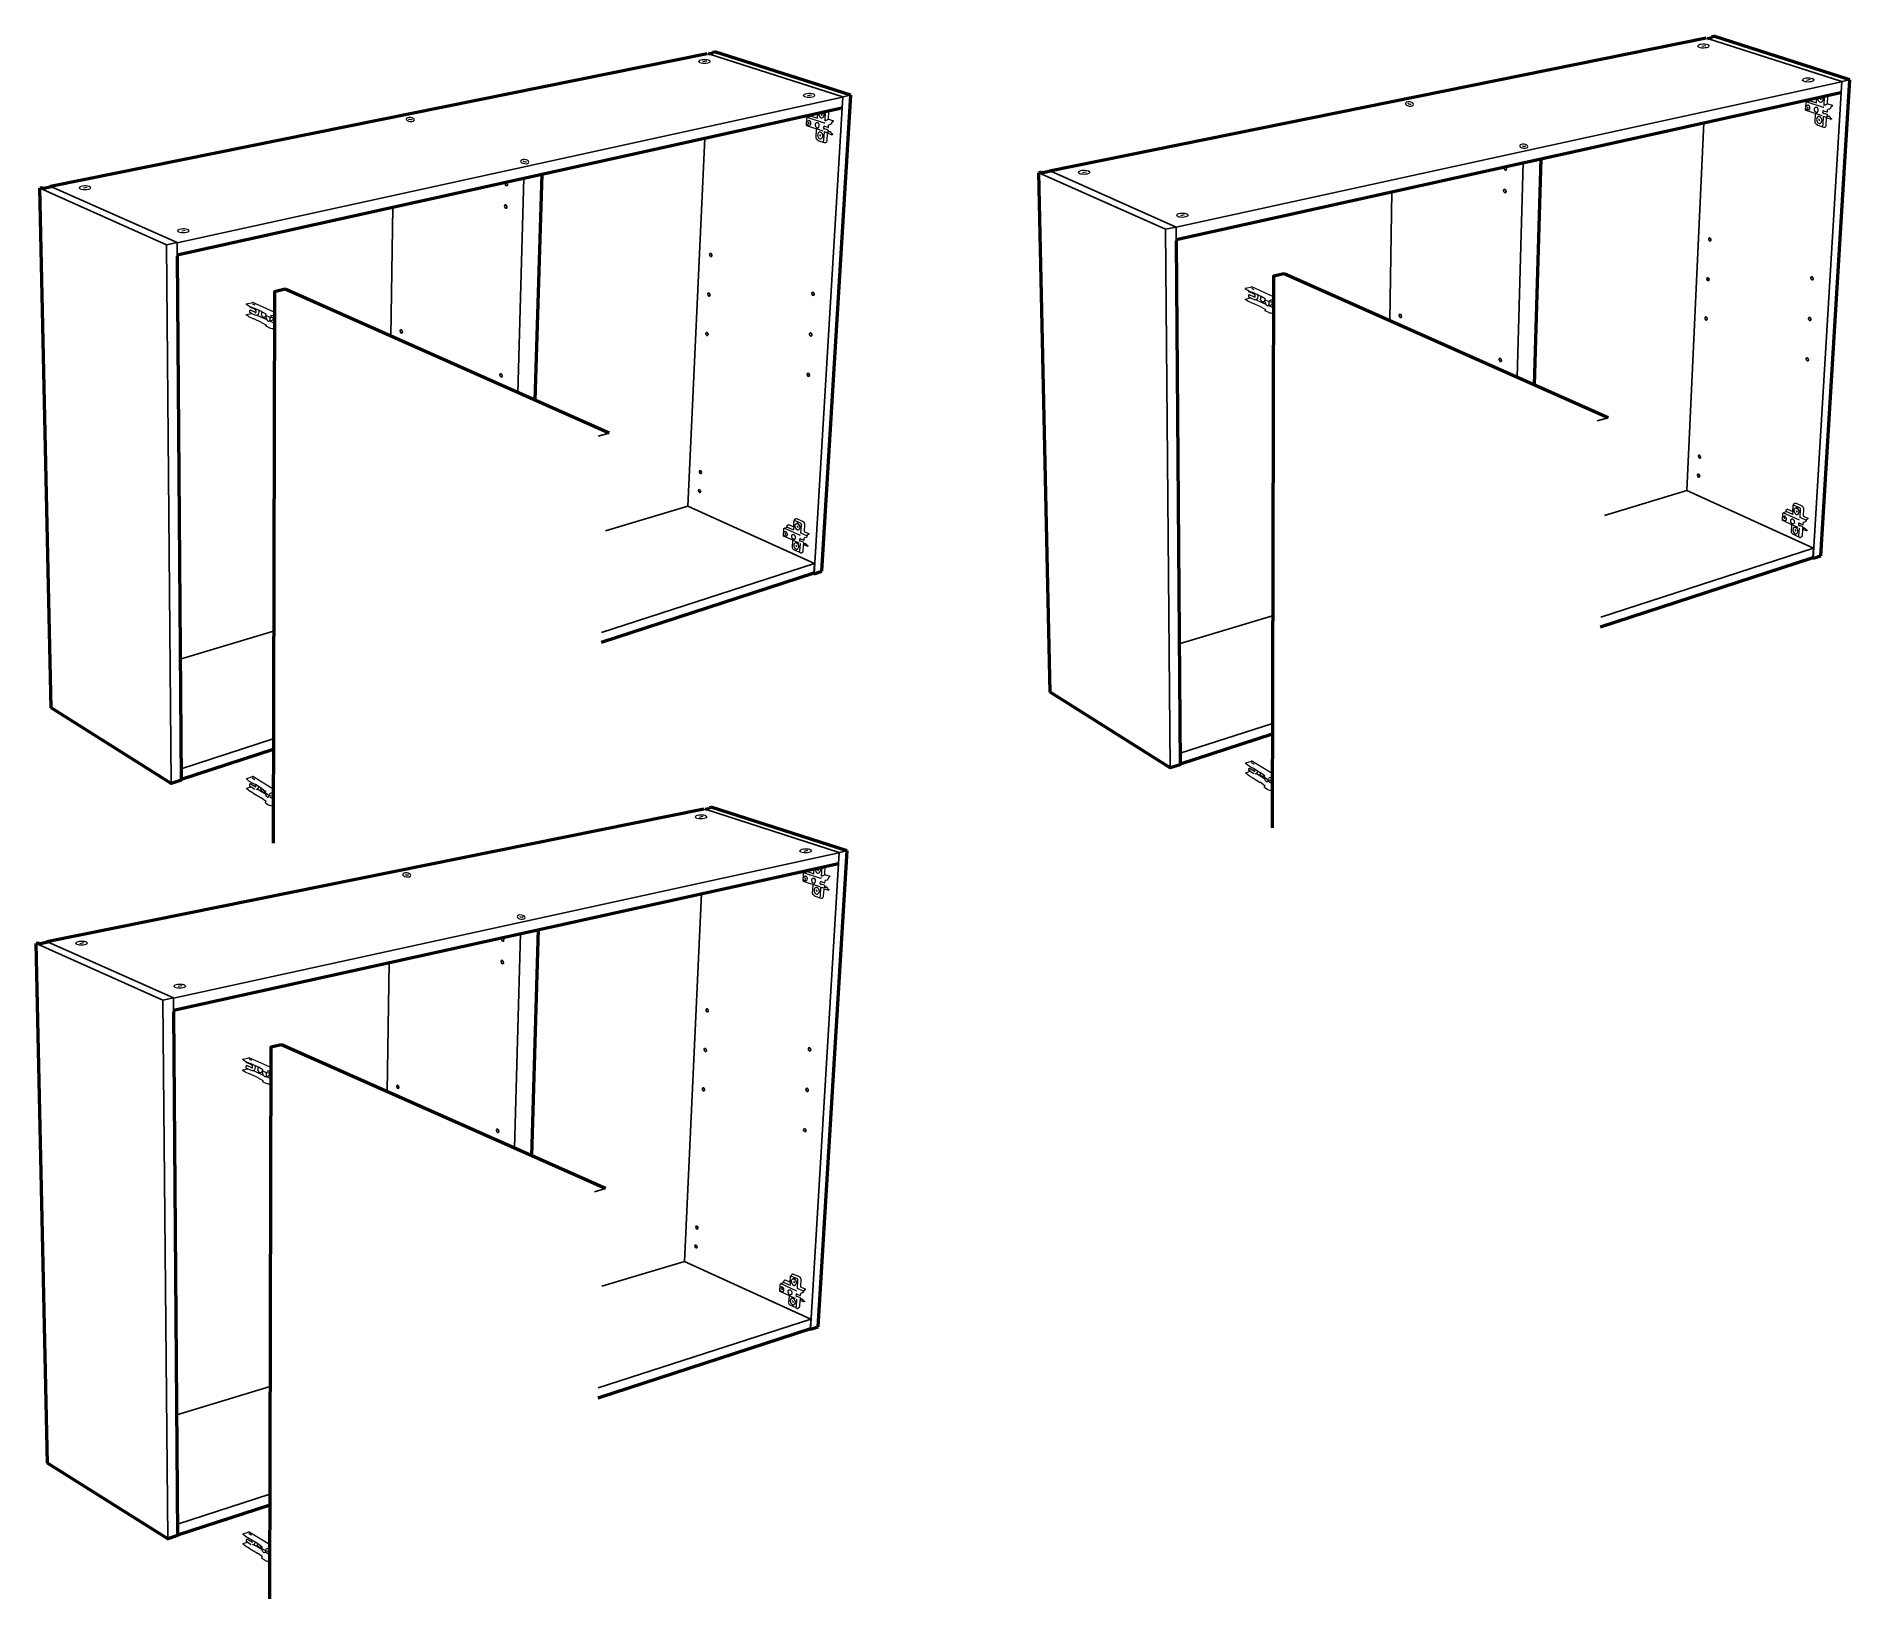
# Model space of a CAD drawing. Header units: inches. Extents: x 0.54 to 8.99, y 3.92 to 11.2.
import ezdxf

# ---------------------------------------------------------------- set-up
doc = ezdxf.new("R2010")
doc.units = ezdxf.units.IN
doc.header["$MEASUREMENT"] = 0
doc.layers.add('PDF_Geometry', color=7, linetype='Continuous')

msp = doc.modelspace()

# ---------------------------------------------------------------- linework, layer by layer
at = {"layer": 'PDF_Geometry', "lineweight": 53}
for points in [[(8.3217, 11.1938), (5.2608, 10.5747), (5.2609, 10.5726)], [(8.328, 11.1932), (8.3479, 11.1973)], [(8.328, 11.1917), (8.328, 11.1932)], [(8.3479, 11.1973), (8.3481, 11.2011)], [(8.3481, 11.2011), (8.3572, 11.2029)], [(8.9901, 11.0001), (8.3572, 11.2029)], [(3.6662, 11.1217), (0.6053, 10.5026), (0.6054, 10.5005)], [(3.6726, 11.1211), (3.6925, 11.1252)], [(3.6726, 11.1196), (3.6726, 11.1211)], [(3.6925, 11.1252), (3.6927, 11.129)], [(3.6927, 11.129), (3.7017, 11.1308)], [(4.3347, 10.928), (3.7017, 11.1308)], [(8.8549, 8.7823), (8.9901, 11.0001)], [(4.1995, 8.7102), (4.3347, 10.928)], [(5.8514, 10.2565), (8.9491, 10.9411)], [(1.196, 10.1844), (4.2937, 10.869)], [(5.2237, 10.5695), (5.2116, 10.5671)], [(5.2643, 8.1464), (5.2116, 10.5671)], [(5.2666, 10.5738), (5.2304, 10.5665), (5.2237, 10.5695)], [(7.5207, 9.5782), (7.5521, 10.6324)], [(0.5682, 10.4974), (0.5561, 10.495)], [(0.6088, 8.0742), (0.5561, 10.495)], [(0.6112, 10.5017), (0.575, 10.4944), (0.5682, 10.4974)], [(2.8652, 9.5061), (2.8967, 10.5603)], [(5.8515, 10.2499), (5.8703, 7.8088), (5.8239, 7.7937), (5.2643, 8.1463)], [(1.1961, 10.1778), (1.2148, 7.7367), (1.1685, 7.7216), (0.6088, 8.0742)], [(6.3542, 10.0961), (6.3045, 10.0844), (6.2984, 7.5147)], [(7.8646, 9.4254), (6.3542, 10.0961)], [(1.6988, 10.024), (1.649, 10.0123), (1.6429, 7.4425)], [(3.2092, 9.3533), (1.6988, 10.0239)], [(4.1643, 8.6988), (4.1995, 8.7102)], [(8.8187, 8.7728), (7.8278, 8.4497)], [(8.8169, 8.7721), (8.8197, 8.7709)], [(8.8197, 8.7709), (8.8549, 8.7823)], [(4.1632, 8.7007), (3.1724, 8.3776)], [(4.1614, 8.7), (4.1643, 8.6988)], [(6.2994, 7.9513), (5.8703, 7.8114)], [(1.6439, 7.8792), (1.2148, 7.7393)], [(3.676, 7.6053), (3.6762, 7.6092)], [(3.6762, 7.6092), (3.6852, 7.6109)], [(4.3182, 7.4081), (3.6852, 7.611)], [(3.6497, 7.6018), (0.5888, 6.9827), (0.5889, 6.9807)], [(3.6561, 7.6012), (3.676, 7.6053)], [(3.6561, 7.5997), (3.6561, 7.6012)], [(4.183, 5.1903), (4.3182, 7.4082)], [(1.1795, 6.6646), (4.2772, 7.3491)], [(2.8488, 5.9862), (2.8802, 7.0404)], [(0.5517, 6.9775), (0.5396, 6.9751)], [(0.5923, 4.5544), (0.5396, 6.9751)], [(0.5947, 6.9818), (0.5585, 6.9745), (0.5517, 6.9775)], [(1.1796, 6.6579), (1.1983, 4.2168), (1.152, 4.2017), (0.5923, 4.5544)], [(1.6823, 6.5041), (1.6325, 6.4924), (1.6264, 3.9227)], [(3.1927, 5.8335), (1.6823, 6.5041)], [(4.1467, 5.1808), (3.1559, 4.8577)], [(4.1449, 5.1801), (4.1478, 5.1789)], [(4.1478, 5.1789), (4.183, 5.1903)], [(1.6275, 4.3593), (1.1983, 4.2194)]]:
    msp.add_lwpolyline(points, dxfattribs=at)
at = {"layer": 'PDF_Geometry', "lineweight": 18}
for points in [[(8.2866, 11.1528), (8.2852, 11.1534), (8.2842, 11.1541), (8.2834, 11.1548), (8.2827, 11.1556), (8.2823, 11.1564), (8.2822, 11.1571)], [(8.2822, 11.1571), (8.2822, 11.1562)], [(8.3017, 11.1568), (8.3191, 11.1605)], [(8.3285, 11.1634), (8.3287, 11.1634), (8.329, 11.1634), (8.3292, 11.1634), (8.3293, 11.1634), (8.3295, 11.1634), (8.3297, 11.1634)], [(8.3354, 11.1585), (8.335, 11.1594), (8.3344, 11.1602), (8.3336, 11.161), (8.3327, 11.1615), (8.3317, 11.1622), (8.3305, 11.1628), (8.3297, 11.1631), (8.3297, 11.1634)], [(8.3297, 11.1627), (8.3297, 11.1631)], [(8.3356, 11.1576), (8.3356, 11.1566)], [(3.6311, 11.0807), (3.6298, 11.0813), (3.6288, 11.082), (3.6279, 11.0827), (3.6273, 11.0835), (3.6269, 11.0843), (3.6268, 11.085)], [(3.6268, 11.085), (3.6268, 11.0841)], [(3.6463, 11.0847), (3.6636, 11.0884)], [(3.673, 11.0913), (3.6732, 11.0913), (3.6735, 11.0913), (3.6737, 11.0913), (3.6739, 11.0913), (3.6741, 11.0913), (3.6743, 11.0913)], [(3.6799, 11.0864), (3.6796, 11.0873), (3.6789, 11.0881), (3.6781, 11.0889), (3.6773, 11.0894), (3.6763, 11.0901), (3.675, 11.0907), (3.6743, 11.091), (3.6743, 11.0913)], [(3.6743, 11.0906), (3.6743, 11.0909)], [(3.6801, 11.0855), (3.6801, 11.0845)], [(8.7745, 10.9946), (8.7732, 10.9953), (8.7722, 10.996), (8.7713, 10.9967), (8.7707, 10.9975), (8.7703, 10.9982), (8.7702, 10.999)], [(8.7702, 10.999), (8.7702, 10.998)], [(8.7897, 10.9986), (8.807, 11.0023)], [(8.8164, 11.0053), (8.8166, 11.0053), (8.8169, 11.0053), (8.8171, 11.0053), (8.8173, 11.0053), (8.8175, 11.0053), (8.8177, 11.0053)], [(8.8233, 11.0004), (8.823, 11.0013), (8.8223, 11.0021), (8.8215, 11.0029), (8.8207, 11.0034), (8.8197, 11.0041), (8.8184, 11.0046), (8.8177, 11.0049), (8.8177, 11.0053)], [(8.8177, 11.0046), (8.8177, 11.0049)], [(8.8235, 10.9995), (8.8235, 10.9985)], [(4.1191, 10.9225), (4.1177, 10.9232), (4.1167, 10.9239), (4.1159, 10.9246), (4.1152, 10.9254), (4.1148, 10.9261), (4.1147, 10.9269)], [(4.1147, 10.9269), (4.1147, 10.9259)], [(4.1342, 10.9265), (4.1516, 10.9302)], [(4.161, 10.9332), (4.1612, 10.9332), (4.1615, 10.9332), (4.1616, 10.9332), (4.1618, 10.9332), (4.162, 10.9332), (4.1622, 10.9332)], [(4.1679, 10.9283), (4.1675, 10.9292), (4.1669, 10.93), (4.1661, 10.9308), (4.1652, 10.9313), (4.1642, 10.932), (4.163, 10.9325), (4.1622, 10.9328), (4.1622, 10.9332)], [(4.1622, 10.9325), (4.1622, 10.9328)], [(4.1681, 10.9274), (4.1681, 10.9264)], [(8.8007, 10.9041), (8.8006, 10.9027), (8.8005, 10.9019), (8.8003, 10.9011), (8.7998, 10.9003), (8.7993, 10.8998), (8.7988, 10.8993), (8.7982, 10.8991), (8.7901, 10.8973)], [(8.8007, 10.9041), (8.8353, 10.8927), (8.8367, 10.9163)], [(8.8007, 10.9041), (8.8008, 10.9048), (8.801, 10.9054), (8.8013, 10.9061), (8.8017, 10.9067), (8.8022, 10.9071)], [(8.8047, 10.9092), (8.8021, 10.9071)], [(8.8422, 10.9089), (8.8419, 10.9102), (8.8418, 10.9115), (8.8417, 10.9128), (8.8417, 10.9141), (8.8417, 10.9154), (8.8419, 10.9166), (8.8421, 10.9175)], [(8.8518, 10.9141), (8.8556, 10.9095), (8.8536, 10.9048)], [(8.8613, 10.9218), (8.8617, 10.9212), (8.8624, 10.9202), (8.863, 10.919), (8.8635, 10.9179), (8.864, 10.9167), (8.8644, 10.9155), (8.8648, 10.9142), (8.865, 10.913), (8.8651, 10.9117), (8.8652, 10.9103), (8.8653, 10.9091), (8.8652, 10.9079), (8.8651, 10.9066), (8.8649, 10.9054), (8.8646, 10.9042), (8.8645, 10.9041)], [(8.8617, 10.9219), (8.8617, 10.9217), (8.8618, 10.9215), (8.8619, 10.9213), (8.8619, 10.9211), (8.862, 10.921), (8.862, 10.9208)], [(8.8709, 10.8809), (8.8733, 10.9227)], [(8.8733, 10.9227), (8.8734, 10.923), (8.8734, 10.9233), (8.8733, 10.9236), (8.8733, 10.9239), (8.8733, 10.924), (8.8733, 10.9244)], [(8.8885, 10.8882), (8.888, 10.8885), (8.8874, 10.8889), (8.8869, 10.8896), (8.8866, 10.8903), (8.8865, 10.8912), (8.8865, 10.892), (8.8883, 10.9229)], [(8.888, 10.9276), (8.8882, 10.926), (8.8883, 10.9244), (8.8883, 10.9229)], [(2.2796, 10.8143), (2.2762, 10.8176)], [(4.1311, 10.7853), (4.1305, 10.7856), (4.13, 10.786), (4.1296, 10.7867), (4.1293, 10.7874), (4.1292, 10.7882), (4.1292, 10.7891), (4.1309, 10.8198)], [(4.1309, 10.8198), (4.1311, 10.8209), (4.1314, 10.8219), (4.1319, 10.8229), (4.1325, 10.8237), (4.1331, 10.8244), (4.1339, 10.8249), (4.1346, 10.8252), (4.2111, 10.7999)], [(4.1453, 10.832), (4.1452, 10.8306), (4.145, 10.8297), (4.1448, 10.829), (4.1443, 10.8282), (4.1439, 10.8277), (4.1433, 10.8272), (4.1427, 10.827), (4.1346, 10.8252)], [(4.1453, 10.832), (4.1798, 10.8206), (4.1813, 10.8442)], [(4.1453, 10.832), (4.1454, 10.8327), (4.1456, 10.8333), (4.1458, 10.834), (4.1462, 10.8346), (4.1467, 10.835)], [(4.1493, 10.8371), (4.1467, 10.835)], [(4.1867, 10.8368), (4.1864, 10.8381), (4.1864, 10.8394), (4.1863, 10.8407), (4.1863, 10.842), (4.1863, 10.8433), (4.1864, 10.8445), (4.1866, 10.8454)], [(4.1964, 10.842), (4.2001, 10.8374), (4.1981, 10.8327)], [(4.2059, 10.8497), (4.2063, 10.8491), (4.2069, 10.8481), (4.2076, 10.8469), (4.2081, 10.8458), (4.2085, 10.8446), (4.2089, 10.8434), (4.2093, 10.8421), (4.2096, 10.8409), (4.2097, 10.8396), (4.2098, 10.8382), (4.2099, 10.837), (4.2098, 10.8358), (4.2097, 10.8345), (4.2095, 10.8333), (4.2092, 10.8321), (4.2091, 10.832)], [(4.2063, 10.8498), (4.2063, 10.8496), (4.2064, 10.8494), (4.2065, 10.8492), (4.2065, 10.849), (4.2066, 10.8489), (4.2066, 10.8487)], [(4.2154, 10.8088), (4.2179, 10.8506)], [(4.2179, 10.8506), (4.218, 10.8509), (4.218, 10.8512), (4.2179, 10.8515), (4.2179, 10.8517), (4.2179, 10.8519), (4.2179, 10.8523)], [(4.2331, 10.8161), (4.2325, 10.8163), (4.2319, 10.8168), (4.2315, 10.8175), (4.2312, 10.8182), (4.231, 10.8191), (4.231, 10.8199), (4.2328, 10.8508)], [(4.2325, 10.8555), (4.2327, 10.8539), (4.2328, 10.8523), (4.2328, 10.8508)], [(6.9351, 10.8865), (6.9317, 10.8897)], [(6.9428, 10.8854), (6.9351, 10.8865)], [(6.9469, 10.8876), (6.9428, 10.8854)], [(8.7866, 10.8574), (8.786, 10.8577), (8.7854, 10.8581), (8.7851, 10.8588), (8.7848, 10.8595), (8.7847, 10.8603), (8.7847, 10.8612), (8.7864, 10.8919)], [(8.7864, 10.8919), (8.7866, 10.893), (8.7869, 10.894), (8.7873, 10.895), (8.7879, 10.8958), (8.7886, 10.8965), (8.7893, 10.897), (8.7901, 10.8973), (8.8665, 10.872)], [(8.8623, 10.8322), (8.7864, 10.8572)], [(8.7916, 10.8745), (8.7954, 10.8698), (8.7934, 10.8652)], [(8.7977, 10.8818), (8.7967, 10.8821), (8.7957, 10.8822), (8.7947, 10.882)], [(8.7989, 10.86), (8.7989, 10.8599), (8.7989, 10.8599), (8.7988, 10.8599), (8.7987, 10.86)], [(8.8039, 10.8643), (8.8039, 10.8643)], [(8.8338, 10.848), (8.8327, 10.8486), (8.8314, 10.8494), (8.8304, 10.8503), (8.8298, 10.8509), (8.8292, 10.8514), (8.8283, 10.8527), (8.8274, 10.8543), (8.8268, 10.8558), (8.8263, 10.8575), (8.8259, 10.859), (8.8258, 10.8604), (8.8257, 10.8619), (8.8257, 10.8633), (8.8258, 10.8646), (8.826, 10.866), (8.8264, 10.8673), (8.827, 10.8684), (8.8276, 10.8697), (8.8285, 10.8707), (8.8293, 10.8716), (8.8304, 10.8722), (8.831, 10.8725), (8.8316, 10.8727), (8.8322, 10.8728), (8.8328, 10.8729), (8.834, 10.8728), (8.8352, 10.8725)], [(8.8291, 10.8028), (8.8313, 10.84)], [(8.831, 10.8408), (8.8311, 10.8408), (8.8312, 10.8408)], [(8.8319, 10.8423), (8.8317, 10.8418), (8.8316, 10.8414), (8.8315, 10.841), (8.8314, 10.8407), (8.8313, 10.8404), (8.8313, 10.84)], [(8.8313, 10.84), (8.8313, 10.8402)], [(8.8449, 10.8177), (8.8486, 10.8131), (8.8466, 10.8085)], [(8.8533, 10.8258), (8.853, 10.826), (8.8527, 10.8265), (8.8522, 10.8268), (8.8517, 10.8271), (8.8513, 10.8273), (8.851, 10.8275), (8.8507, 10.8275)], [(8.8532, 10.8257), (8.8533, 10.8258), (8.8533, 10.8259)], [(8.8538, 10.8252), (8.8535, 10.8256), (8.8533, 10.8258)], [(8.8545, 10.8245), (8.8551, 10.8237), (8.8559, 10.8227), (8.8565, 10.8217), (8.8571, 10.8206), (8.8577, 10.8194), (8.8581, 10.8182), (8.8585, 10.817), (8.8588, 10.8158), (8.8591, 10.8144), (8.8593, 10.8132), (8.8594, 10.8119), (8.8595, 10.8106), (8.8594, 10.8094), (8.8593, 10.8082), (8.8591, 10.807), (8.8588, 10.8057), (8.8588, 10.8056)], [(8.8656, 10.7902), (8.868, 10.8303)], [(8.8699, 10.8716), (8.8692, 10.8717), (8.8684, 10.8718), (8.8675, 10.872), (8.8665, 10.872)], [(8.8683, 10.8431), (8.868, 10.8429), (8.8678, 10.8425), (8.8677, 10.8422)], [(8.868, 10.8312), (8.868, 10.8312)], [(8.8697, 10.8297), (8.8681, 10.8303)], [(8.87, 10.8435), (8.8683, 10.8431)], [(8.8685, 10.8561), (8.8842, 10.8509), (8.8843, 10.8506), (8.8844, 10.8504), (8.8846, 10.8502)], [(8.8685, 10.8561), (8.8685, 10.8558), (8.8686, 10.8556), (8.8688, 10.8555)], [(8.8858, 10.8382), (8.87, 10.8435)], [(8.8706, 10.8295), (8.8712, 10.8292), (8.8716, 10.8289), (8.872, 10.8286), (8.8724, 10.8284), (8.8729, 10.8281), (8.8732, 10.828)], [(8.8765, 10.8827), (8.8761, 10.8825), (8.8756, 10.8824), (8.8747, 10.8821), (8.8738, 10.8818), (8.8729, 10.8816), (8.8719, 10.8813), (8.8709, 10.8809)], [(8.8812, 10.8249), (8.8732, 10.828)], [(8.8848, 10.8866), (8.8764, 10.8827)], [(8.8813, 10.8267), (8.8813, 10.8267)], [(8.8821, 10.8231), (8.8822, 10.8231), (8.8823, 10.8231), (8.8824, 10.8231), (8.8825, 10.8231), (8.8827, 10.8231), (8.8828, 10.8231), (8.8826, 10.8232), (8.8825, 10.8234), (8.8824, 10.8237)], [(8.8823, 10.8211), (8.8824, 10.8219), (8.8826, 10.8225), (8.883, 10.823), (8.8828, 10.8231)], [(8.883, 10.823), (8.903, 10.8163), (8.9028, 10.8165), (8.9027, 10.8167), (8.9026, 10.817)], [(8.8846, 10.8502), (8.8847, 10.8502), (8.8848, 10.8502), (8.8865, 10.8506)], [(8.8852, 10.829), (8.8854, 10.833)], [(8.8855, 10.828), (8.8863, 10.8277), (8.8858, 10.8277), (8.8855, 10.828), (8.8852, 10.8284), (8.8852, 10.829)], [(8.896, 10.8294), (8.8854, 10.833), (8.8858, 10.8382)], [(8.8867, 10.8878), (8.8866, 10.8877), (8.8864, 10.8875), (8.8863, 10.8872), (8.8862, 10.8869)], [(8.896, 10.8294), (8.8952, 10.8296), (8.8943, 10.8296), (8.8863, 10.8277)], [(8.8865, 10.8506), (8.887, 10.8599)], [(8.8885, 10.8882), (8.8867, 10.8878)], [(8.8883, 10.8617), (8.8879, 10.8614), (8.8874, 10.8611), (8.8871, 10.8605), (8.887, 10.8599)], [(8.8885, 10.8882), (8.9087, 10.8816), (8.907, 10.8812)], [(8.8985, 10.8244), (8.8985, 10.8256), (8.8984, 10.8267), (8.898, 10.8276), (8.8974, 10.8285), (8.8967, 10.8291), (8.896, 10.8294)], [(8.8985, 10.8244), (8.8984, 10.823), (8.9051, 10.8202)], [(8.9051, 10.8202), (8.9049, 10.8167), (8.9032, 10.8163)], [(2.2873, 10.8133), (2.2796, 10.8144)], [(2.2914, 10.8155), (2.2873, 10.8133)], [(4.2068, 10.7601), (4.131, 10.7851)], [(4.1362, 10.8024), (4.14, 10.7977), (4.1379, 10.7931)], [(4.1423, 10.8097), (4.1412, 10.81), (4.1403, 10.8101), (4.1392, 10.8099)], [(4.1435, 10.7879), (4.1435, 10.7878), (4.1434, 10.7878), (4.1433, 10.7878), (4.1432, 10.7879)], [(4.1485, 10.7922), (4.1485, 10.7922)], [(4.1783, 10.7759), (4.1772, 10.7765), (4.176, 10.7773), (4.1749, 10.7782), (4.1744, 10.7788), (4.1738, 10.7793), (4.1728, 10.7806), (4.172, 10.7822), (4.1713, 10.7837), (4.1709, 10.7854), (4.1705, 10.7869), (4.1703, 10.7883), (4.1702, 10.7898), (4.1702, 10.7912), (4.1704, 10.7925), (4.1706, 10.7939), (4.171, 10.7952), (4.1715, 10.7963), (4.1722, 10.7976), (4.173, 10.7986), (4.1739, 10.7995), (4.1749, 10.8001), (4.1755, 10.8004), (4.1762, 10.8006), (4.1767, 10.8007), (4.1774, 10.8008), (4.1785, 10.8007), (4.1797, 10.8004)], [(4.1737, 10.7307), (4.1759, 10.7679)], [(4.1756, 10.7687), (4.1757, 10.7687), (4.1758, 10.7687)], [(4.1764, 10.7702), (4.1763, 10.7697), (4.1762, 10.7693), (4.1761, 10.7689), (4.176, 10.7686), (4.1759, 10.7683), (4.1759, 10.7679)], [(4.1759, 10.7679), (4.1759, 10.7681)], [(4.1894, 10.7456), (4.1932, 10.741), (4.1912, 10.7364)], [(4.1979, 10.7537), (4.1976, 10.7539), (4.1972, 10.7544), (4.1968, 10.7547), (4.1963, 10.755), (4.1959, 10.7552), (4.1955, 10.7554), (4.1952, 10.7554)], [(4.1978, 10.7536), (4.1979, 10.7537), (4.1979, 10.7538)], [(4.1983, 10.7531), (4.1981, 10.7535), (4.1979, 10.7537)], [(4.199, 10.7524), (4.1997, 10.7516), (4.2004, 10.7506), (4.2011, 10.7496), (4.2016, 10.7485), (4.2022, 10.7473), (4.2027, 10.7461), (4.2031, 10.7449), (4.2033, 10.7436), (4.2036, 10.7423), (4.2038, 10.7411), (4.2039, 10.7398), (4.204, 10.7385), (4.2039, 10.7373), (4.2038, 10.7361), (4.2036, 10.7349), (4.2033, 10.7336), (4.2033, 10.7335)], [(4.2102, 10.7181), (4.2125, 10.7582)], [(4.2145, 10.7994), (4.2137, 10.7996), (4.213, 10.7997), (4.212, 10.7999), (4.2111, 10.7999)], [(4.2129, 10.771), (4.2126, 10.7708), (4.2123, 10.7704), (4.2122, 10.7701)], [(4.2125, 10.7591), (4.2125, 10.7591)], [(4.2142, 10.7576), (4.2126, 10.7582)], [(4.2146, 10.7714), (4.2129, 10.771)], [(4.2131, 10.784), (4.2287, 10.7788), (4.2288, 10.7785), (4.2289, 10.7783), (4.2291, 10.7781)], [(4.2131, 10.784), (4.2131, 10.7837), (4.2132, 10.7835), (4.2134, 10.7834)], [(4.2303, 10.7661), (4.2146, 10.7714)], [(4.2152, 10.7574), (4.2157, 10.7571), (4.2162, 10.7568), (4.2166, 10.7565), (4.2169, 10.7563), (4.2174, 10.756), (4.2178, 10.7559)], [(4.221, 10.8106), (4.2206, 10.8104), (4.2201, 10.8103), (4.2192, 10.81), (4.2184, 10.8097), (4.2174, 10.8095), (4.2165, 10.8092), (4.2154, 10.8088)], [(4.2257, 10.7528), (4.2178, 10.7559)], [(4.2293, 10.8145), (4.221, 10.8106)], [(4.2258, 10.7546), (4.2258, 10.7546)], [(4.2267, 10.751), (4.2268, 10.751), (4.2269, 10.751), (4.227, 10.751), (4.227, 10.751), (4.2272, 10.751), (4.2273, 10.751), (4.2271, 10.7511), (4.227, 10.7513), (4.227, 10.7516)], [(4.2269, 10.749), (4.227, 10.7498), (4.2271, 10.7503), (4.2275, 10.7509), (4.2273, 10.751)], [(4.2275, 10.7509), (4.2475, 10.7442), (4.2473, 10.7444), (4.2473, 10.7446), (4.2472, 10.7449)], [(4.2291, 10.7781), (4.2292, 10.7781), (4.2293, 10.7781), (4.231, 10.7785)], [(4.2298, 10.7569), (4.23, 10.7609)], [(4.2301, 10.7559), (4.2308, 10.7556), (4.2303, 10.7556), (4.2301, 10.7559), (4.2298, 10.7563), (4.2298, 10.7569)], [(4.2405, 10.7573), (4.23, 10.7609), (4.2303, 10.7661)], [(4.2313, 10.8157), (4.2311, 10.8156), (4.2309, 10.8154), (4.2308, 10.8151), (4.2307, 10.8148)], [(4.2405, 10.7573), (4.2398, 10.7575), (4.2389, 10.7574), (4.2308, 10.7556)], [(4.231, 10.7785), (4.2316, 10.7878)], [(4.2331, 10.8161), (4.2313, 10.8157)], [(4.2328, 10.7896), (4.2324, 10.7893), (4.2319, 10.789), (4.2317, 10.7884), (4.2316, 10.7878)], [(4.2331, 10.8161), (4.2533, 10.8095), (4.2516, 10.8091)], [(4.2431, 10.7523), (4.2431, 10.7535), (4.2429, 10.7546), (4.2425, 10.7555), (4.242, 10.7564), (4.2413, 10.757), (4.2405, 10.7573)], [(4.2431, 10.7523), (4.243, 10.7509), (4.2496, 10.7481)], [(4.2477, 10.7442), (4.2476, 10.7442), (4.2475, 10.7442)], [(4.2496, 10.7481), (4.2494, 10.7446), (4.2477, 10.7442)], [(8.8362, 10.7917), (8.8367, 10.7912), (8.8377, 10.7904), (8.8384, 10.7898), (8.8392, 10.7893), (8.84, 10.7888), (8.8409, 10.7886), (8.8407, 10.7886), (8.8406, 10.7888), (8.8406, 10.7891)], [(8.9032, 10.8163), (8.9031, 10.8163), (8.903, 10.8163)], [(4.1808, 10.7196), (4.1813, 10.7191), (4.1822, 10.7183), (4.183, 10.7177), (4.1838, 10.7172), (4.1846, 10.7167), (4.1854, 10.7164), (4.1852, 10.7165), (4.1851, 10.7167), (4.1851, 10.717)], [(7.468, 10.69), (7.4646, 10.6932)], [(7.4757, 10.6889), (7.468, 10.69)], [(7.4798, 10.6911), (7.4757, 10.6889)], [(2.8125, 10.6179), (2.8092, 10.6211)], [(2.8203, 10.6168), (2.8125, 10.6179)], [(2.8244, 10.619), (2.8203, 10.6168)], [(5.4002, 10.5643), (5.3989, 10.565), (5.3979, 10.5656), (5.397, 10.5664), (5.3964, 10.5672), (5.396, 10.5679), (5.3959, 10.5687)], [(5.3959, 10.5687), (5.3959, 10.5677)], [(5.4153, 10.5683), (5.4327, 10.572)], [(5.4421, 10.575), (5.4423, 10.575), (5.4426, 10.575), (5.4428, 10.575), (5.443, 10.575), (5.4432, 10.575), (5.4434, 10.575)], [(5.449, 10.5701), (5.4487, 10.5709), (5.448, 10.5718), (5.4472, 10.5726), (5.4464, 10.5731), (5.4453, 10.5738), (5.4441, 10.5743), (5.4434, 10.5746), (5.4434, 10.575)], [(5.4434, 10.5742), (5.4434, 10.5746)], [(5.4492, 10.5691), (5.4492, 10.5682)], [(0.7448, 10.4922), (0.7434, 10.4929), (0.7424, 10.4935), (0.7416, 10.4943), (0.7409, 10.4951), (0.7405, 10.4958), (0.7404, 10.4966)], [(0.7404, 10.4966), (0.7404, 10.4956)], [(0.7599, 10.4962), (0.7773, 10.4999)], [(0.7867, 10.5029), (0.7869, 10.5029), (0.7872, 10.5029), (0.7873, 10.5029), (0.7875, 10.5029), (0.7877, 10.5029), (0.7879, 10.5029)], [(0.7936, 10.498), (0.7932, 10.4988), (0.7925, 10.4997), (0.7918, 10.5004), (0.7909, 10.501), (0.7899, 10.5017), (0.7887, 10.5022), (0.7879, 10.5025), (0.7879, 10.5029)], [(0.7879, 10.5021), (0.7879, 10.5025)], [(0.7938, 10.497), (0.7938, 10.4961)], [(5.858, 10.3642), (5.8566, 10.3649), (5.8556, 10.3655), (5.8548, 10.3663), (5.8541, 10.367), (5.8537, 10.3678), (5.8536, 10.3685)], [(5.8536, 10.3685), (5.8536, 10.3676)], [(5.8731, 10.3682), (5.8905, 10.3719)], [(5.8999, 10.3749), (5.9001, 10.3749), (5.9004, 10.3749), (5.9006, 10.3749), (5.9007, 10.3749), (5.9009, 10.3749), (5.9011, 10.3749)], [(5.9068, 10.37), (5.9064, 10.3708), (5.9058, 10.3717), (5.905, 10.3724), (5.9042, 10.373), (5.9031, 10.3736), (5.9019, 10.3742), (5.9011, 10.3745), (5.9011, 10.3749)], [(5.9011, 10.3741), (5.9011, 10.3745)], [(5.907, 10.369), (5.907, 10.3681)], [(1.2025, 10.2921), (1.2012, 10.2928), (1.2002, 10.2934), (1.1993, 10.2942), (1.1987, 10.2949), (1.1983, 10.2957), (1.1982, 10.2964)], [(1.1982, 10.2964), (1.1982, 10.2955)], [(1.2177, 10.2961), (1.235, 10.2998)], [(1.2444, 10.3028), (1.2446, 10.3028), (1.2449, 10.3028), (1.2451, 10.3028), (1.2453, 10.3028), (1.2455, 10.3028), (1.2457, 10.3028)], [(1.2513, 10.2979), (1.251, 10.2987), (1.2503, 10.2996), (1.2495, 10.3003), (1.2487, 10.3009), (1.2477, 10.3015), (1.2464, 10.3021), (1.2457, 10.3024), (1.2457, 10.3028)], [(1.2457, 10.302), (1.2457, 10.3024)], [(1.2515, 10.2969), (1.2515, 10.296)], [(6.1754, 10.0286), (6.1754, 10.0286), (6.1753, 10.0286), (6.1752, 10.0286), (6.1752, 10.0285), (6.1751, 10.0285), (6.1751, 10.0285), (6.1751, 10.0283), (6.175, 10.0283), (6.175, 10.0283), (6.1749, 10.0282), (6.1749, 10.0281), (6.1748, 10.0281), (6.1748, 10.028), (6.1748, 10.0279), (6.1748, 10.0278), (6.1748, 10.0277), (6.1748, 10.0276), (6.1749, 10.0275)], [(6.1748, 10.0251), (6.1748, 10.0249), (6.1749, 10.0249), (6.1749, 10.0275)], [(6.1748, 9.9784), (6.1749, 9.9784)], [(6.1748, 9.9783), (6.1748, 9.9784)], [(6.1748, 9.9759), (6.1748, 9.9758), (6.1748, 9.9757), (6.1748, 9.9756), (6.1749, 9.9756), (6.1749, 9.9755), (6.1749, 9.9754), (6.175, 9.9754), (6.175, 9.9753), (6.175, 9.9752), (6.175, 9.9752), (6.175, 9.9751), (6.1751, 9.9751), (6.1752, 9.9751), (6.1752, 9.975), (6.175, 9.9753), (6.1749, 9.9757)], [(6.1748, 9.9759), (6.1748, 9.9758), (6.1749, 9.9757)], [(6.1749, 10.0275), (6.175, 10.0279), (6.175, 10.0283), (6.1753, 10.0285), (6.1757, 10.0286), (6.1756, 10.0286), (6.1754, 10.0286)], [(6.175, 10.0249), (6.1749, 10.0249)], [(6.1749, 9.9784), (6.1749, 9.9783), (6.175, 9.9783), (6.1982, 9.9838)], [(6.1749, 9.9757), (6.1749, 9.9784)], [(6.186, 9.968), (6.1858, 9.9683), (6.1857, 9.9687), (6.1749, 9.9757)], [(6.1857, 10.0179), (6.175, 10.0248)], [(6.1757, 10.0286), (6.2027, 10.0349)], [(6.1903, 10.0134), (6.1903, 10.0158), (6.1857, 10.0179)], [(6.1904, 10.0157), (6.1904, 10.0133), (6.1902, 10.0133), (6.1902, 10.0134)], [(6.1904, 9.9972), (6.1902, 9.9973), (6.1902, 9.9974)], [(6.198, 9.9839), (6.1904, 9.9874), (6.1902, 9.9875), (6.1902, 9.9877)], [(6.2092, 10.0083), (6.2057, 10.0087), (6.1903, 10.0158)], [(6.1903, 10.0134), (6.1903, 10.0133), (6.1903, 10.0133), (6.1903, 10.0132), (6.1903, 10.0131), (6.1903, 10.0131), (6.1903, 10.013), (6.1903, 10.0129), (6.1904, 10.0129), (6.1904, 10.0128), (6.1905, 10.0128), (6.1905, 10.0127), (6.1906, 10.0127), (6.1906, 10.0126), (6.1907, 10.0126), (6.1908, 10.0126), (6.1905, 10.0129), (6.1904, 10.0133)], [(6.1903, 9.9877), (6.1903, 9.9974), (6.1903, 9.9975), (6.1903, 9.9976), (6.1903, 9.9977), (6.1903, 9.9977), (6.1903, 9.9978), (6.1903, 9.9979), (6.1904, 9.9979), (6.1904, 9.9979), (6.1905, 9.9981), (6.1906, 9.9981), (6.1906, 9.9981), (6.1907, 9.9981), (6.1907, 9.9982), (6.1908, 9.9982), (6.1909, 9.9982), (6.191, 9.9982)], [(6.191, 9.9982), (6.1911, 9.9982), (6.1912, 9.9982), (6.1908, 9.9981), (6.1905, 9.9977), (6.1904, 9.9972)], [(6.191, 9.9982), (6.1925, 9.9986), (6.1926, 9.9986), (6.1927, 9.9986), (6.1928, 9.9986), (6.1929, 9.9986), (6.193, 9.9986), (6.1931, 9.9986)], [(6.217, 9.9863), (6.2177, 9.9868), (6.2183, 9.9877), (6.2188, 9.9887), (6.2191, 9.9899), (6.2193, 9.9912), (6.2193, 9.9928), (6.2191, 9.9943), (6.2188, 9.9959), (6.2183, 9.9973), (6.2177, 9.9987), (6.217, 9.9999), (6.2161, 10.001), (6.2153, 10.0018), (6.1911, 10.0127)], [(6.1927, 9.9986), (6.1912, 9.9982)], [(6.1931, 9.9986), (6.1929, 9.9986), (6.1927, 9.9986), (6.1926, 9.9986), (6.1925, 9.9986)], [(6.2171, 9.9877), (6.2169, 9.9878), (6.2166, 9.9877), (6.1927, 9.9986)], [(6.198, 9.9839), (6.2183, 9.9755)], [(6.2042, 10.0348), (6.204, 10.0349), (6.2038, 10.035), (6.2036, 10.035), (6.2032, 10.035), (6.2028, 10.035), (6.2024, 10.035), (6.2026, 10.035), (6.2027, 10.0349)], [(6.2027, 10.0349), (6.2035, 10.035), (6.2042, 10.0348)], [(6.2033, 10.0289), (6.2138, 10.0235)], [(6.3043, 9.9895), (6.2042, 10.0348)], [(6.245, 9.9919), (6.2092, 10.0083)], [(6.2147, 10.0016), (6.2144, 10.0019), (6.2143, 10.0024)], [(6.2176, 9.9875), (6.2175, 9.9874), (6.2172, 9.9872), (6.2169, 9.9871), (6.2163, 9.9871), (6.2158, 9.9871)], [(6.2175, 9.9875), (6.2171, 9.9876), (6.2166, 9.9877)], [(6.2188, 9.9759), (6.2264, 9.9777)], [(6.2212, 9.9764), (6.2266, 9.974)], [(6.2266, 9.974), (6.2687, 9.9547)], [(6.2444, 9.9922), (6.2444, 9.9776)], [(6.2452, 9.9745), (6.2448, 9.9755), (6.2445, 9.9765), (6.2444, 9.9776)], [(6.2468, 9.991), (6.245, 9.9919)], [(6.2456, 9.9742), (6.2476, 9.9702), (6.2481, 9.9696), (6.2486, 9.9693), (6.2569, 9.9656)], [(6.265, 9.9672), (6.2649, 9.9692), (6.265, 9.9711), (6.2653, 9.973), (6.2657, 9.9747), (6.2662, 9.9763), (6.2668, 9.9777), (6.2668, 9.9798), (6.2468, 9.991)], [(6.2668, 9.9777), (6.267, 9.9779), (6.2672, 9.9783)], [(6.2676, 9.9794), (6.2676, 9.9795), (6.2675, 9.9795)], [(1.52, 9.9565), (1.52, 9.9564), (1.5199, 9.9564), (1.5198, 9.9564), (1.5198, 9.9564), (1.5197, 9.9564), (1.5196, 9.9564), (1.5196, 9.9562), (1.5195, 9.9562), (1.5195, 9.9562), (1.5194, 9.9561), (1.5194, 9.956), (1.5193, 9.956), (1.5193, 9.9559), (1.5193, 9.9558), (1.5193, 9.9557), (1.5193, 9.9556), (1.5193, 9.9555), (1.5194, 9.9554)], [(1.5193, 9.953), (1.5193, 9.9528), (1.5194, 9.9527), (1.5194, 9.9554)], [(1.5193, 9.9063), (1.5194, 9.9063)], [(1.5193, 9.9062), (1.5193, 9.9063)], [(1.5193, 9.9038), (1.5193, 9.9037), (1.5193, 9.9036), (1.5193, 9.9035), (1.5194, 9.9035), (1.5194, 9.9034), (1.5194, 9.9033), (1.5195, 9.9033), (1.5195, 9.9032), (1.5195, 9.9031), (1.5196, 9.9031), (1.5196, 9.903), (1.5197, 9.903), (1.5198, 9.903), (1.5198, 9.9029), (1.5195, 9.9032), (1.5194, 9.9036)], [(1.5193, 9.9038), (1.5193, 9.9037), (1.5194, 9.9036)], [(1.5194, 9.9554), (1.5195, 9.9558), (1.5196, 9.9562), (1.5199, 9.9563), (1.5203, 9.9564), (1.5202, 9.9565), (1.52, 9.9565)], [(1.5195, 9.9527), (1.5194, 9.9527)], [(1.5194, 9.9063), (1.5194, 9.9062), (1.5195, 9.9062), (1.5427, 9.9117)], [(1.5194, 9.9036), (1.5194, 9.9063)], [(1.5306, 9.8959), (1.5304, 9.8962), (1.5303, 9.8966), (1.5194, 9.9036)], [(1.5303, 9.9458), (1.5195, 9.9527)], [(1.5203, 9.9564), (1.5473, 9.9628)], [(1.5348, 9.9413), (1.5348, 9.9437), (1.5303, 9.9458)], [(1.5307, 9.8959), (1.5306, 9.8959)], [(1.5506, 9.8868), (1.5306, 9.8959)], [(1.5538, 9.9362), (1.5503, 9.9366), (1.5348, 9.9437)], [(1.535, 9.9436), (1.535, 9.9411), (1.5348, 9.9412), (1.5348, 9.9413)], [(1.5348, 9.9413), (1.5348, 9.9412), (1.5348, 9.9411), (1.5348, 9.941), (1.5348, 9.941), (1.5349, 9.941), (1.5349, 9.9409), (1.5349, 9.9408), (1.535, 9.9408), (1.535, 9.9407), (1.5351, 9.9407), (1.5351, 9.9406), (1.5352, 9.9406), (1.5352, 9.9405), (1.5353, 9.9405), (1.5354, 9.9405), (1.5351, 9.9408), (1.535, 9.9411)], [(1.5348, 9.9156), (1.5348, 9.9253), (1.5348, 9.9254), (1.5348, 9.9255), (1.5348, 9.9256), (1.5349, 9.9256), (1.5349, 9.9257), (1.5349, 9.9257), (1.535, 9.9257), (1.535, 9.9258), (1.5351, 9.926), (1.5352, 9.926), (1.5352, 9.926), (1.5353, 9.926), (1.5353, 9.9261), (1.5354, 9.9261), (1.5355, 9.9261), (1.5356, 9.9261)], [(1.535, 9.9251), (1.5348, 9.9252), (1.5348, 9.9253)], [(1.5426, 9.9118), (1.535, 9.9153), (1.5348, 9.9154), (1.5348, 9.9156)], [(1.5355, 9.9261), (1.5356, 9.9261), (1.5357, 9.9261), (1.5354, 9.9259), (1.5351, 9.9256), (1.535, 9.9251)], [(1.5615, 9.9142), (1.5623, 9.9147), (1.5629, 9.9156), (1.5634, 9.9166), (1.5637, 9.9178), (1.5639, 9.9191), (1.5639, 9.9207), (1.5637, 9.9222), (1.5634, 9.9238), (1.5629, 9.9252), (1.5623, 9.9266), (1.5615, 9.9278), (1.5607, 9.9289), (1.5598, 9.9297), (1.5356, 9.9406)], [(1.5356, 9.9261), (1.5371, 9.9265), (1.5372, 9.9265), (1.5372, 9.9265), (1.5373, 9.9265), (1.5374, 9.9265), (1.5375, 9.9265), (1.5376, 9.9265)], [(1.5372, 9.9265), (1.5357, 9.9261)], [(1.5376, 9.9265), (1.5374, 9.9265), (1.5372, 9.9265), (1.5372, 9.9265), (1.5371, 9.9265)], [(1.5616, 9.9156), (1.5614, 9.9156), (1.5611, 9.9156), (1.5372, 9.9265)], [(1.5425, 9.9118), (1.5629, 9.9034)], [(1.5488, 9.9627), (1.5486, 9.9628), (1.5483, 9.9629), (1.5481, 9.9629), (1.5477, 9.9629), (1.5474, 9.9629), (1.547, 9.9629), (1.5472, 9.9629), (1.5473, 9.9628)], [(1.5473, 9.9628), (1.548, 9.9628), (1.5488, 9.9627)], [(1.5478, 9.9568), (1.5584, 9.9514)], [(1.6488, 9.9173), (1.5488, 9.9627)], [(1.5896, 9.9198), (1.5538, 9.9361)], [(1.5592, 9.9295), (1.559, 9.9298), (1.5589, 9.9303)], [(1.5622, 9.9154), (1.5621, 9.9153), (1.5617, 9.9151), (1.5614, 9.915), (1.5609, 9.915), (1.5603, 9.915)], [(1.5621, 9.9154), (1.5616, 9.9155), (1.5611, 9.9156)], [(1.5633, 9.9038), (1.571, 9.9056)], [(1.5658, 9.9043), (1.5711, 9.9019)], [(1.5711, 9.9019), (1.6133, 9.8826)], [(1.589, 9.9201), (1.589, 9.9055)], [(1.5897, 9.9024), (1.5894, 9.9034), (1.5891, 9.9044), (1.589, 9.9054)], [(1.5913, 9.9189), (1.5896, 9.9198)], [(1.5902, 9.9021), (1.5921, 9.8981), (1.5927, 9.8975), (1.5931, 9.8971), (1.6015, 9.8935)], [(1.6096, 9.8951), (1.6095, 9.8971), (1.6096, 9.899), (1.6099, 9.9009), (1.6102, 9.9026), (1.6107, 9.9042), (1.6114, 9.9056), (1.6114, 9.9077), (1.5914, 9.9189)], [(1.6031, 9.8938), (1.6026, 9.8935), (1.602, 9.8933), (1.6015, 9.8935)], [(1.6015, 9.8935), (1.603, 9.8937)], [(1.603, 9.8937), (1.603, 9.8938), (1.6031, 9.8938)], [(1.603, 9.8937), (1.603, 9.8937)], [(1.6032, 9.8939), (1.6031, 9.8938)], [(1.604, 9.8951), (1.6044, 9.8954), (1.6048, 9.8956)], [(1.6063, 9.896), (1.6048, 9.8956), (1.6052, 9.8956), (1.6057, 9.8955)], [(1.608, 9.8958), (1.6077, 9.8959), (1.6074, 9.896), (1.6071, 9.896), (1.6068, 9.8961), (1.6066, 9.896), (1.6063, 9.896), (1.6068, 9.896), (1.6072, 9.8959)], [(1.6096, 9.8948), (1.6072, 9.8959), (1.6076, 9.8959), (1.608, 9.8958)], [(1.6091, 9.8939), (1.6097, 9.894)], [(1.6097, 9.8938), (1.6094, 9.8938), (1.6091, 9.8939)], [(1.6114, 9.9056), (1.6116, 9.9058), (1.6117, 9.9062)], [(1.6121, 9.9073), (1.6121, 9.9073), (1.612, 9.9073)], [(6.1861, 9.968), (6.186, 9.968)], [(6.206, 9.9589), (6.1861, 9.968)], [(6.2061, 9.9589), (6.206, 9.9589)], [(6.2095, 9.9583), (6.2061, 9.9589)], [(6.2095, 9.9583), (6.2095, 9.9583)], [(6.2453, 9.9419), (6.2095, 9.9583)], [(6.2453, 9.9419), (6.2675, 9.9295), (6.2667, 9.9275)], [(6.2585, 9.966), (6.258, 9.9656), (6.2575, 9.9654), (6.2569, 9.9656)], [(6.2569, 9.9656), (6.2584, 9.9659)], [(6.2584, 9.9659), (6.2584, 9.966), (6.2585, 9.966)], [(6.2584, 9.9659), (6.2584, 9.9659)], [(6.2586, 9.9661), (6.2585, 9.966)], [(6.2595, 9.9672), (6.2598, 9.9676), (6.2602, 9.9677)], [(6.2617, 9.9681), (6.2602, 9.9677), (6.2607, 9.9677), (6.2611, 9.9676)], [(6.2634, 9.9679), (6.2631, 9.968), (6.2628, 9.9681), (6.2626, 9.9681), (6.2623, 9.9682), (6.262, 9.9681), (6.2617, 9.9681), (6.2622, 9.9681), (6.2627, 9.968)], [(6.265, 9.9669), (6.2627, 9.968), (6.263, 9.968), (6.2634, 9.9679)], [(6.2646, 9.9661), (6.2651, 9.9661)], [(6.2651, 9.966), (6.2648, 9.966), (6.2646, 9.9661)], [(6.2667, 9.9246), (6.2667, 9.9273), (6.2667, 9.9274), (6.2667, 9.9275)], [(6.2679, 9.9235), (6.2672, 9.9238), (6.2668, 9.9242), (6.2667, 9.9246)], [(6.2676, 9.9299), (6.2675, 9.93), (6.2674, 9.93)], [(6.2682, 9.9228), (6.268, 9.9231), (6.2679, 9.9234)], [(6.2822, 9.9486), (6.3041, 9.9386)], [(1.5507, 9.8868), (1.5506, 9.8868)], [(1.5541, 9.8862), (1.5507, 9.8868)], [(1.5541, 9.8862), (1.5541, 9.8862)], [(1.5898, 9.8698), (1.5541, 9.8862)], [(1.5898, 9.8698), (1.612, 9.8574), (1.6113, 9.8554)], [(1.6113, 9.8525), (1.6113, 9.8552), (1.6113, 9.8553), (1.6113, 9.8554)], [(1.6124, 9.8513), (1.6117, 9.8517), (1.6114, 9.8521), (1.6113, 9.8525)], [(1.6121, 9.8578), (1.612, 9.8579), (1.6119, 9.8579)], [(1.6128, 9.8507), (1.6125, 9.851), (1.6124, 9.8513)], [(1.6268, 9.8765), (1.6487, 9.8665)], [(8.6778, 8.946), (8.6772, 8.9464), (8.6768, 8.9469), (8.6765, 8.9475), (8.6764, 8.9483), (8.6763, 8.9491), (8.6779, 8.9774)], [(8.6887, 8.9452), (8.6879, 8.945), (8.6871, 8.9449), (8.6863, 8.9449), (8.6855, 8.945), (8.6847, 8.9452), (8.6839, 8.9455), (8.6831, 8.9458), (8.6823, 8.9463), (8.6816, 8.9469), (8.6808, 8.9476), (8.6801, 8.9484), (8.6795, 8.9492), (8.6788, 8.9503), (8.6784, 8.9513), (8.6779, 8.9524), (8.6775, 8.9535), (8.6772, 8.9546), (8.6772, 8.9557), (8.6771, 8.9569), (8.6771, 8.958), (8.6772, 8.9591), (8.6774, 8.9602), (8.6777, 8.9612), (8.6782, 8.9622), (8.6787, 8.963), (8.6793, 8.9638), (8.6801, 8.9644), (8.6807, 8.9649), (8.6814, 8.9653), (8.6821, 8.9656)], [(8.6779, 8.9774), (8.6781, 8.9783), (8.6784, 8.9794), (8.6789, 8.9802), (8.6793, 8.9811), (8.68, 8.9818), (8.6807, 8.9823), (8.6815, 8.9827), (8.7542, 8.95)], [(8.6917, 8.9899), (8.6916, 8.9886), (8.6915, 8.9878), (8.6912, 8.9871), (8.6908, 8.9864), (8.6904, 8.9858), (8.6898, 8.9854), (8.6892, 8.9851), (8.6815, 8.9826)], [(8.6849, 8.9664), (8.6821, 8.9656)], [(8.6859, 8.9652), (8.685, 8.9656), (8.684, 8.9658), (8.6831, 8.9658), (8.6821, 8.9656)], [(8.6837, 8.9615), (8.6874, 8.9569), (8.6854, 8.9522)], [(8.6887, 8.9661), (8.6877, 8.9664), (8.6867, 8.9666), (8.6857, 8.9666), (8.6849, 8.9664)], [(8.6931, 8.9928), (8.6926, 8.9924), (8.6922, 8.9918), (8.692, 8.9912), (8.6918, 8.9906), (8.6917, 8.9899), (8.7242, 8.9757)], [(8.6987, 8.9984), (8.6987, 8.9978), (8.6931, 8.9929)], [(8.6938, 8.9609), (8.6938, 8.9608), (8.6938, 8.9607)], [(8.6992, 8.9993), (8.699, 8.9992), (8.6988, 8.9988), (8.6987, 8.9984)], [(8.7009, 8.9998), (8.6992, 8.9993)], [(8.7009, 8.9998), (8.7245, 8.9893), (8.724, 8.98)], [(8.724, 8.98), (8.724, 8.9793), (8.724, 8.9785), (8.7241, 8.9777), (8.7243, 8.977), (8.7243, 8.9761), (8.7246, 8.9751)], [(8.7244, 8.9878), (8.7243, 8.9876), (8.7242, 8.9873), (8.7241, 8.9871)], [(8.7242, 8.9757), (8.7242, 8.9757)], [(8.7316, 8.9868), (8.7313, 8.988), (8.7311, 8.9893), (8.7308, 8.9905), (8.7307, 8.9917), (8.7306, 8.9928), (8.7307, 8.9941), (8.7307, 8.9952), (8.7309, 8.9963), (8.7312, 8.9974), (8.7314, 8.9984), (8.7318, 8.9995), (8.7323, 9.0004), (8.7328, 9.0013), (8.7333, 9.002), (8.734, 9.0028), (8.7347, 9.0033), (8.7355, 9.0039), (8.7362, 9.0043), (8.7371, 9.0047), (8.7379, 9.0048), (8.7387, 9.005), (8.7395, 9.005), (8.7404, 9.005), (8.7413, 9.0048), (8.7424, 9.0046), (8.7435, 9.0041), (8.7446, 9.0035), (8.7454, 9.003), (8.7463, 9.0024), (8.747, 9.0016), (8.7471, 9.0015)], [(8.7608, 8.9983), (8.7608, 8.9991), (8.7607, 8.9999), (8.7605, 9.0007), (8.7603, 9.0014), (8.76, 9.0021), (8.7598, 9.0029), (8.7594, 9.0034), (8.759, 9.004), (8.7585, 9.0046), (8.7581, 9.005), (8.7575, 9.0054), (8.7569, 9.0058), (8.7313, 9.0171)], [(8.7357, 9.0275), (8.7369, 9.0278), (8.738, 9.0278), (8.7394, 9.0275), (8.7406, 9.0271)], [(8.7399, 8.994), (8.7436, 8.9893), (8.7416, 8.9847)], [(8.7468, 9.0018), (8.7468, 9.002), (8.7468, 9.0021), (8.7465, 9.0026), (8.746, 9.003), (8.7455, 9.0033), (8.7451, 9.0036), (8.7448, 9.0038), (8.7444, 9.0039), (8.744, 9.004), (8.7437, 9.0041), (8.7436, 9.0041)], [(8.7479, 9.0008), (8.7478, 9.001), (8.7473, 9.0015), (8.7469, 9.0021), (8.7468, 9.0021)], [(8.7473, 9.0016), (8.7471, 9.0015)], [(8.7471, 9.0015), (8.7478, 9.0009), (8.7485, 8.9999), (8.7493, 8.999), (8.7499, 8.998), (8.7505, 8.9969), (8.7511, 8.9959), (8.7515, 8.9947), (8.752, 8.9935), (8.7523, 8.9924), (8.7527, 8.9912), (8.7529, 8.9899), (8.7531, 8.9888), (8.7531, 8.9876), (8.7531, 8.9863), (8.7531, 8.9852), (8.7529, 8.9841), (8.7529, 8.9837)], [(8.7585, 8.96), (8.7608, 8.9983)], [(8.7853, 8.9479), (8.7585, 8.96)], [(4.0224, 8.8739), (4.0218, 8.8743), (4.0213, 8.8748), (4.021, 8.8754), (4.0209, 8.8762), (4.0209, 8.877), (4.0225, 8.9053)], [(4.0332, 8.8731), (4.0325, 8.8729), (4.0316, 8.8728), (4.0309, 8.8728), (4.03, 8.8729), (4.0293, 8.8731), (4.0285, 8.8733), (4.0277, 8.8737), (4.0269, 8.8742), (4.0261, 8.8748), (4.0254, 8.8755), (4.0246, 8.8763), (4.0241, 8.8771), (4.0234, 8.8782), (4.0229, 8.8792), (4.0225, 8.8803), (4.0221, 8.8814), (4.0218, 8.8825), (4.0217, 8.8836), (4.0216, 8.8848), (4.0216, 8.8859), (4.0217, 8.887), (4.022, 8.8881), (4.0223, 8.8891), (4.0227, 8.8901), (4.0233, 8.8909), (4.0239, 8.8917), (4.0246, 8.8923), (4.0253, 8.8928), (4.0259, 8.8932), (4.0267, 8.8935)], [(4.0655, 8.8545), (4.0224, 8.8739)], [(4.0225, 8.9053), (4.0226, 8.9062), (4.0229, 8.9073), (4.0234, 8.9081), (4.0239, 8.9089), (4.0245, 8.9097), (4.0253, 8.9102), (4.0261, 8.9105), (4.0987, 8.8779)], [(4.0362, 8.9178), (4.0361, 8.9165), (4.036, 8.9157), (4.0358, 8.915), (4.0354, 8.9143), (4.0349, 8.9137), (4.0343, 8.9133), (4.0338, 8.913), (4.026, 8.9105)], [(4.0294, 8.8943), (4.0267, 8.8935)], [(4.0305, 8.8931), (4.0295, 8.8935), (4.0286, 8.8937), (4.0277, 8.8937), (4.0267, 8.8935)], [(4.0282, 8.8894), (4.032, 8.8848), (4.03, 8.8801)], [(4.0332, 8.894), (4.0323, 8.8943), (4.0312, 8.8945), (4.0303, 8.8945), (4.0295, 8.8943)], [(4.036, 8.8739), (4.0332, 8.8731)], [(4.0377, 8.9207), (4.0372, 8.9203), (4.0368, 8.9197), (4.0365, 8.9191), (4.0363, 8.9185), (4.0362, 8.9178), (4.0687, 8.9036)], [(4.0432, 8.9263), (4.0432, 8.9256), (4.0377, 8.9207)], [(4.0383, 8.8888), (4.0383, 8.8887), (4.0383, 8.8886)], [(4.0438, 8.9272), (4.0435, 8.9271), (4.0433, 8.9267), (4.0432, 8.9263)], [(4.0455, 8.9277), (4.0438, 8.9272)], [(4.0455, 8.9277), (4.0691, 8.9172), (4.0685, 8.9079)], [(4.0677, 8.859), (4.0665, 8.8596), (4.0654, 8.8604), (4.0644, 8.8615), (4.0638, 8.862), (4.0633, 8.8627), (4.0624, 8.864), (4.0616, 8.8654), (4.061, 8.8669), (4.0605, 8.8685), (4.0601, 8.87), (4.0599, 8.8714), (4.0599, 8.8727), (4.0599, 8.874), (4.06, 8.8753), (4.0603, 8.8765), (4.0606, 8.8776), (4.0611, 8.8786), (4.0617, 8.8797), (4.0625, 8.8805), (4.0634, 8.8812), (4.0644, 8.8817), (4.0649, 8.8819), (4.0655, 8.8819), (4.0661, 8.882), (4.0666, 8.882), (4.0678, 8.8818), (4.069, 8.8814)], [(4.069, 8.8814), (4.0701, 8.8807), (4.0713, 8.88), (4.0723, 8.8789), (4.0729, 8.8784), (4.0733, 8.8777), (4.0742, 8.8764), (4.0751, 8.8749), (4.0757, 8.8733), (4.0762, 8.8717), (4.0765, 8.8703), (4.0766, 8.869), (4.0767, 8.8676), (4.0767, 8.8663), (4.0766, 8.8651), (4.0764, 8.8638), (4.076, 8.8628), (4.0755, 8.8617), (4.075, 8.8607), (4.0741, 8.8599), (4.0733, 8.8591), (4.0723, 8.8586), (4.0717, 8.8585), (4.0712, 8.8583), (4.0706, 8.8583), (4.07, 8.8583), (4.0688, 8.8585), (4.0677, 8.859)], [(4.0685, 8.9079), (4.0685, 8.9072), (4.0685, 8.9064), (4.0686, 8.9056), (4.0688, 8.9049), (4.0689, 8.904), (4.0692, 8.903)], [(4.069, 8.9156), (4.0688, 8.9155), (4.0687, 8.9152), (4.0686, 8.915)], [(4.0687, 8.9036), (4.0687, 8.9036)], [(4.0762, 8.9147), (4.0759, 8.9159), (4.0756, 8.9171), (4.0753, 8.9184), (4.0752, 8.9196), (4.0751, 8.9207), (4.0752, 8.922), (4.0752, 8.9231), (4.0754, 8.9242), (4.0757, 8.9253), (4.076, 8.9263), (4.0764, 8.9274), (4.0768, 8.9283), (4.0773, 8.9291), (4.0779, 8.9299), (4.0785, 8.9307), (4.0793, 8.9312), (4.08, 8.9318), (4.0808, 8.9322), (4.0817, 8.9325), (4.0825, 8.9327), (4.0833, 8.9329), (4.0841, 8.9329), (4.0849, 8.9329), (4.0858, 8.9327), (4.0869, 8.9325), (4.0881, 8.932), (4.0891, 8.9314), (4.09, 8.9309), (4.0908, 8.9303), (4.0916, 8.9295), (4.0917, 8.9294)], [(4.1053, 8.9262), (4.1053, 8.927), (4.1052, 8.9278), (4.1051, 8.9286), (4.1049, 8.9293), (4.1046, 8.93), (4.1043, 8.9308), (4.1039, 8.9313), (4.1036, 8.9319), (4.1031, 8.9324), (4.1026, 8.9329), (4.102, 8.9333), (4.1015, 8.9337), (4.0759, 8.945)], [(4.0802, 8.9554), (4.0815, 8.9557), (4.0826, 8.9557), (4.0839, 8.9554), (4.0851, 8.955)], [(4.0844, 8.9218), (4.0882, 8.9172), (4.0862, 8.9126)], [(4.0914, 8.9297), (4.0914, 8.9299), (4.0914, 8.93), (4.091, 8.9305), (4.0905, 8.9309), (4.0901, 8.9312), (4.0897, 8.9315), (4.0893, 8.9317), (4.0889, 8.9318), (4.0885, 8.9319), (4.0883, 8.932), (4.0882, 8.932)], [(4.0924, 8.9287), (4.0923, 8.9289), (4.0918, 8.9294), (4.0915, 8.93), (4.0914, 8.93)], [(4.0918, 8.9295), (4.0917, 8.9294)], [(4.0917, 8.9294), (4.0923, 8.9288), (4.0931, 8.9278), (4.0938, 8.9269), (4.0945, 8.9259), (4.095, 8.9248), (4.0956, 8.9238), (4.0961, 8.9226), (4.0966, 8.9214), (4.0969, 8.9203), (4.0972, 8.919), (4.0974, 8.9178), (4.0976, 8.9167), (4.0976, 8.9155), (4.0976, 8.9142), (4.0976, 8.9131), (4.0974, 8.912), (4.0974, 8.9116)], [(4.097, 8.8758), (4.097, 8.8758)], [(4.1031, 8.8879), (4.1053, 8.9262)], [(4.1299, 8.8758), (4.1031, 8.8879)], [(8.721, 8.9266), (8.6778, 8.946)], [(8.6914, 8.946), (8.6887, 8.9452)], [(8.7231, 8.9311), (8.722, 8.9317), (8.7209, 8.9325), (8.7198, 8.9336), (8.7193, 8.9341), (8.7188, 8.9348), (8.7178, 8.9361), (8.7171, 8.9375), (8.7164, 8.939), (8.7159, 8.9406), (8.7156, 8.9421), (8.7154, 8.9435), (8.7153, 8.9448), (8.7154, 8.9461), (8.7155, 8.9474), (8.7158, 8.9486), (8.716, 8.9497), (8.7165, 8.9507), (8.7172, 8.9518), (8.7179, 8.9526), (8.7189, 8.9533), (8.7198, 8.9538), (8.7204, 8.954), (8.721, 8.954), (8.7215, 8.9541), (8.7221, 8.9541), (8.7232, 8.9539), (8.7244, 8.9535)], [(8.7497, 8.9135), (8.721, 8.9266)], [(8.7244, 8.9535), (8.7256, 8.9528), (8.7267, 8.9521), (8.7277, 8.951), (8.7283, 8.9505), (8.7288, 8.9498), (8.7296, 8.9485), (8.7305, 8.947), (8.7312, 8.9454), (8.7316, 8.9439), (8.7319, 8.9424), (8.7321, 8.9411), (8.7322, 8.9397), (8.7322, 8.9384), (8.7321, 8.9372), (8.7318, 8.9359), (8.7314, 8.9349), (8.731, 8.9338), (8.7304, 8.9328), (8.7296, 8.932), (8.7287, 8.9312), (8.7277, 8.9307), (8.7272, 8.9306), (8.7266, 8.9304), (8.726, 8.9304), (8.7255, 8.9304), (8.7243, 8.9306), (8.7231, 8.9311)], [(8.7501, 8.871), (8.7283, 8.8809)], [(8.7301, 8.8797), (8.73, 8.8799), (8.7299, 8.8801)], [(8.7342, 8.904), (8.738, 8.8994), (8.736, 8.8948)], [(8.7415, 8.9113), (8.7415, 8.9115), (8.7415, 8.9117)], [(8.7429, 8.91), (8.7425, 8.9104), (8.7421, 8.9111), (8.7416, 8.9116), (8.7415, 8.9117)], [(8.7417, 8.9111), (8.7424, 8.9104), (8.7432, 8.9096), (8.7438, 8.9086), (8.7445, 8.9076), (8.7451, 8.9066), (8.7456, 8.9055), (8.7462, 8.9043), (8.7465, 8.9032), (8.7469, 8.902), (8.7472, 8.9008), (8.7475, 8.8996), (8.7476, 8.8983), (8.7477, 8.8972), (8.7477, 8.896), (8.7477, 8.8949), (8.7475, 8.8937), (8.7475, 8.8933)], [(8.7492, 8.873), (8.7492, 8.8724), (8.7494, 8.8717), (8.7496, 8.8713), (8.7501, 8.871)], [(8.7524, 8.9479), (8.7524, 8.9479)], [(8.7536, 8.8767), (8.7556, 8.9109)], [(8.756, 8.9224), (8.7557, 8.9222), (8.7554, 8.9219), (8.7553, 8.9215)], [(8.7555, 8.9124), (8.7555, 8.9124)], [(8.7576, 8.9229), (8.756, 8.9224)], [(8.7561, 8.9342), (8.7562, 8.9339), (8.7564, 8.9337)], [(8.7564, 8.9337), (8.7713, 8.927)], [(8.7726, 8.9162), (8.7576, 8.9229)], [(8.7679, 8.8771), (8.7677, 8.8755), (8.7674, 8.874), (8.7669, 8.8726), (8.7663, 8.8713), (8.7655, 8.8703), (8.7647, 8.8694), (8.7636, 8.8688), (8.7626, 8.8683)], [(8.7891, 8.898), (8.7889, 8.8982), (8.7889, 8.8985), (8.7695, 8.9047), (8.7679, 8.8771)], [(8.7695, 8.9047), (8.7693, 8.9048)], [(8.7713, 8.927), (8.7715, 8.9269), (8.7716, 8.927), (8.7733, 8.9275)], [(8.772, 8.9077), (8.7724, 8.9138)], [(8.7721, 8.907), (8.7731, 8.9067), (8.7727, 8.9067), (8.7723, 8.9068), (8.7721, 8.9072), (8.772, 8.9077)], [(8.783, 8.909), (8.7724, 8.9138), (8.7726, 8.9162)], [(8.783, 8.909), (8.7823, 8.9092), (8.7816, 8.9093), (8.7808, 8.9091), (8.7731, 8.9067)], [(8.7733, 8.9275), (8.7737, 8.936)], [(8.775, 8.9378), (8.7745, 8.9375), (8.7741, 8.9372), (8.7738, 8.9366), (8.7737, 8.936)], [(8.785, 8.9049), (8.7849, 8.9058), (8.7848, 8.9067), (8.7845, 8.9075), (8.7841, 8.9082), (8.7836, 8.9086), (8.783, 8.909)], [(8.7849, 8.9046), (8.785, 8.9049)], [(8.7849, 8.9046), (8.7849, 8.9035), (8.7912, 8.9017)], [(8.7912, 8.9017), (8.7849, 8.9046)], [(8.7889, 8.8985), (8.7889, 8.8992)], [(8.7894, 8.898), (8.7892, 8.898), (8.7891, 8.898)], [(8.7912, 8.9017), (8.791, 8.8985), (8.7894, 8.898)], [(4.0943, 8.8414), (4.0655, 8.8545)], [(4.0947, 8.7989), (4.0729, 8.8088)], [(4.0747, 8.8076), (4.0746, 8.8078), (4.0745, 8.808)], [(4.0788, 8.8319), (4.0826, 8.8273), (4.0805, 8.8227)], [(4.0861, 8.8392), (4.0861, 8.8394), (4.0861, 8.8396)], [(4.0874, 8.8379), (4.087, 8.8383), (4.0867, 8.839), (4.0862, 8.8395), (4.0861, 8.8396)], [(4.0863, 8.839), (4.0869, 8.8383), (4.0877, 8.8375), (4.0883, 8.8365), (4.089, 8.8355), (4.0897, 8.8345), (4.0901, 8.8334), (4.0907, 8.8322), (4.0911, 8.831), (4.0915, 8.8299), (4.0918, 8.8287), (4.092, 8.8275), (4.0921, 8.8262), (4.0922, 8.8251), (4.0922, 8.8239), (4.0922, 8.8228), (4.092, 8.8216), (4.092, 8.8212)], [(4.0937, 8.8009), (4.0937, 8.8003), (4.0939, 8.7996), (4.0942, 8.7991), (4.0947, 8.7989)], [(4.1, 8.7957), (4.0953, 8.7986), (4.0951, 8.7987), (4.095, 8.7987), (4.0949, 8.7988), (4.0947, 8.7989)], [(4.0982, 8.8046), (4.1002, 8.8388)], [(4.1005, 8.8503), (4.1002, 8.8501), (4.1, 8.8497), (4.0999, 8.8494)], [(4.1001, 8.8403), (4.1001, 8.8403)], [(4.1002, 8.7961), (4.1009, 8.7958), (4.1018, 8.7956), (4.1025, 8.7954), (4.1036, 8.7954), (4.1045, 8.7955), (4.1055, 8.7957), (4.1071, 8.7962)], [(4.1021, 8.8508), (4.1005, 8.8503)], [(4.1006, 8.8621), (4.1007, 8.8618), (4.1009, 8.8616)], [(4.1009, 8.8616), (4.1158, 8.8549)], [(4.1171, 8.8441), (4.1021, 8.8508)], [(4.1124, 8.805), (4.1122, 8.8034), (4.112, 8.8019), (4.1115, 8.8005), (4.1108, 8.7992), (4.1101, 8.7982), (4.1092, 8.7973), (4.1082, 8.7967), (4.1071, 8.7962)], [(4.1337, 8.8259), (4.1335, 8.8261), (4.1335, 8.8264), (4.114, 8.8326), (4.1124, 8.805)], [(4.114, 8.8326), (4.1138, 8.8327)], [(4.1158, 8.8549), (4.116, 8.8548), (4.1161, 8.8549), (4.1178, 8.8554)], [(4.1166, 8.8356), (4.117, 8.8417)], [(4.1167, 8.8349), (4.1176, 8.8345), (4.1173, 8.8345), (4.1169, 8.8347), (4.1167, 8.8351), (4.1166, 8.8356)], [(4.1275, 8.8369), (4.117, 8.8417), (4.1172, 8.8441)], [(4.1275, 8.8369), (4.1269, 8.8371), (4.1261, 8.8372), (4.1254, 8.837), (4.1176, 8.8346)], [(4.1178, 8.8554), (4.1183, 8.8639)], [(4.1195, 8.8657), (4.119, 8.8654), (4.1186, 8.8651), (4.1184, 8.8645), (4.1183, 8.8639)], [(4.1295, 8.8328), (4.1294, 8.8337), (4.1293, 8.8346), (4.1291, 8.8354), (4.1287, 8.8361), (4.1282, 8.8365), (4.1275, 8.8369)], [(4.1294, 8.8325), (4.1295, 8.8328)], [(4.1294, 8.8325), (4.1294, 8.8314), (4.1357, 8.8296)], [(4.1357, 8.8296), (4.1294, 8.8325)], [(4.1335, 8.8264), (4.1335, 8.8271)], [(4.134, 8.8259), (4.1338, 8.8259), (4.1337, 8.8259)], [(4.1357, 8.8296), (4.1356, 8.8264), (4.134, 8.8259)], [(8.7554, 8.8678), (8.7508, 8.8707), (8.7506, 8.8708), (8.7504, 8.8708), (8.7503, 8.8709), (8.7501, 8.871)], [(8.7556, 8.8682), (8.7564, 8.8679), (8.7572, 8.8677), (8.758, 8.8675), (8.759, 8.8675), (8.7599, 8.8676), (8.7609, 8.8678), (8.7626, 8.8683)], [(6.1766, 7.8171), (6.1765, 7.8171), (6.1764, 7.8171), (6.1764, 7.8171), (6.1763, 7.8171), (6.1762, 7.8171), (6.1762, 7.8169), (6.1761, 7.8169), (6.1761, 7.8169), (6.176, 7.8168), (6.176, 7.8167), (6.1759, 7.8167), (6.1759, 7.8166), (6.1759, 7.8165), (6.1759, 7.8164), (6.1759, 7.8163), (6.1759, 7.8162), (6.176, 7.8161)], [(6.1759, 7.814), (6.1759, 7.8139), (6.176, 7.8137), (6.176, 7.8161)], [(6.176, 7.8161), (6.1761, 7.8165), (6.1762, 7.8168), (6.1765, 7.8169), (6.1767, 7.8171), (6.1767, 7.8171), (6.1766, 7.8171)], [(6.1761, 7.8137), (6.176, 7.8137), (6.176, 7.8137)], [(6.176, 7.7717), (6.1761, 7.7716), (6.1959, 7.7783)], [(6.1863, 7.8047), (6.1761, 7.8137)], [(6.1767, 7.8171), (6.2024, 7.8257)], [(6.2161, 7.7879), (6.2087, 7.7924), (6.2054, 7.7931), (6.1863, 7.8047)], [(6.1906, 7.7817), (6.1906, 7.7905), (6.1906, 7.7906), (6.1906, 7.7907), (6.1906, 7.7908), (6.1907, 7.7908), (6.1907, 7.7909), (6.1907, 7.791), (6.1908, 7.791), (6.1908, 7.7911), (6.1909, 7.7911), (6.1909, 7.7912), (6.191, 7.7912), (6.191, 7.7913), (6.1911, 7.7913), (6.1912, 7.7913), (6.1912, 7.7914)], [(6.1908, 7.7903), (6.1906, 7.7903), (6.1906, 7.7905)], [(6.1957, 7.7783), (6.1908, 7.7814), (6.1906, 7.7816), (6.1906, 7.7817)], [(6.1912, 7.7914), (6.1914, 7.7914), (6.1915, 7.7913), (6.1912, 7.7911), (6.1909, 7.7907), (6.1908, 7.7903)], [(6.1912, 7.7914), (6.1927, 7.7918), (6.1928, 7.7918), (6.1929, 7.7918), (6.193, 7.7918), (6.1931, 7.7918), (6.1932, 7.7918), (6.1933, 7.7918), (6.1934, 7.7918), (6.1934, 7.7918), (6.1935, 7.7918)], [(6.193, 7.7918), (6.1915, 7.7913)], [(6.1935, 7.7918), (6.1933, 7.7918), (6.193, 7.7918), (6.1928, 7.7918), (6.1927, 7.7918)], [(6.2162, 7.7778), (6.2159, 7.7779), (6.2158, 7.7779), (6.193, 7.7917)], [(6.1957, 7.7783), (6.2135, 7.7674)], [(6.2142, 7.8106), (6.2138, 7.8108), (6.2133, 7.8107), (6.2017, 7.8179)], [(6.2043, 7.8255), (6.2041, 7.8255), (6.2038, 7.8257), (6.2036, 7.8257), (6.2032, 7.8259), (6.2029, 7.8259), (6.2025, 7.8257), (6.2021, 7.8257), (6.2023, 7.8257), (6.2024, 7.8257)], [(6.2024, 7.8257), (6.2031, 7.8257), (6.2038, 7.8257), (6.2043, 7.8255)], [(6.299, 7.7677), (6.2043, 7.8255)], [(6.2171, 7.7773), (6.2164, 7.7775), (6.2157, 7.7779)], [(6.2426, 7.7716), (6.2161, 7.7879)], [(6.2174, 7.7777), (6.2175, 7.7779), (6.2177, 7.7783), (6.2178, 7.7788), (6.218, 7.7794), (6.2181, 7.7802), (6.2181, 7.7812), (6.218, 7.7822), (6.2178, 7.7834), (6.2177, 7.7841), (6.2174, 7.7848), (6.2172, 7.7855), (6.2169, 7.7863), (6.2166, 7.7869), (6.2162, 7.7876), (6.2161, 7.7879)], [(6.2162, 7.7778), (6.2166, 7.7776), (6.217, 7.7775), (6.2171, 7.7774)], [(6.2165, 7.7769), (6.2168, 7.7771), (6.2171, 7.7773), (6.2172, 7.7776), (6.2173, 7.7777)], [(6.2264, 7.7688), (6.2274, 7.7693), (6.2284, 7.77), (6.2292, 7.771), (6.2299, 7.7721), (6.2305, 7.7734), (6.2309, 7.7749), (6.2312, 7.7766), (6.2314, 7.7785)], [(1.5204, 7.6973), (1.5204, 7.6973), (1.5204, 7.6972), (1.5205, 7.6971), (1.5205, 7.697), (1.5205, 7.6969), (1.5206, 7.6969), (1.5206, 7.6968), (1.5207, 7.6968), (1.5207, 7.6967), (1.5206, 7.6969), (1.5205, 7.6972)], [(1.5205, 7.744), (1.5206, 7.7444), (1.5207, 7.7447), (1.521, 7.7448), (1.5213, 7.745), (1.5212, 7.745), (1.5211, 7.745)], [(1.5211, 7.745), (1.521, 7.745), (1.5209, 7.745), (1.5209, 7.745), (1.5208, 7.745), (1.5207, 7.745), (1.5207, 7.7448), (1.5206, 7.7448), (1.5206, 7.7448), (1.5206, 7.7447), (1.5206, 7.7446), (1.5205, 7.7446), (1.5205, 7.7445), (1.5205, 7.7444), (1.5205, 7.7443), (1.5205, 7.7442), (1.5205, 7.7441), (1.5206, 7.744)], [(1.5205, 7.7419), (1.5205, 7.7418), (1.5205, 7.7416), (1.5205, 7.744)], [(1.5206, 7.7416), (1.5205, 7.7416), (1.5205, 7.7416)], [(1.5205, 7.6996), (1.5206, 7.6995), (1.5405, 7.7062)], [(1.5205, 7.6996), (1.5206, 7.6996)], [(1.5205, 7.6972), (1.5205, 7.6996)], [(1.5205, 7.6996), (1.5205, 7.6996)], [(1.5205, 7.6973), (1.5205, 7.6973), (1.5206, 7.6972)], [(1.5308, 7.7326), (1.5206, 7.7416)], [(1.531, 7.6876), (1.5207, 7.6967)], [(1.5213, 7.745), (1.547, 7.7536)], [(1.5607, 7.7158), (1.5532, 7.7203), (1.5499, 7.721), (1.5308, 7.7326)], [(1.5352, 7.7096), (1.5352, 7.7184), (1.5352, 7.7185), (1.5352, 7.7186), (1.5352, 7.7187), (1.5353, 7.7187), (1.5353, 7.7188), (1.5353, 7.7189), (1.5354, 7.7189), (1.5354, 7.719), (1.5355, 7.719), (1.5355, 7.7191), (1.5355, 7.7191), (1.5355, 7.7192), (1.5356, 7.7192), (1.5357, 7.7192), (1.5357, 7.7193)], [(1.5354, 7.7181), (1.5352, 7.7182), (1.5352, 7.7184)], [(1.5403, 7.7062), (1.5354, 7.7093), (1.5352, 7.7094), (1.5352, 7.7096)], [(1.5357, 7.7192), (1.5359, 7.7192), (1.536, 7.7192), (1.5357, 7.719), (1.5355, 7.7186), (1.5354, 7.7182)], [(1.5357, 7.7192), (1.5372, 7.7197), (1.5373, 7.7197), (1.5374, 7.7197), (1.5375, 7.7197), (1.5376, 7.7197), (1.5377, 7.7197), (1.5378, 7.7197), (1.5379, 7.7197), (1.5379, 7.7197), (1.538, 7.7197)], [(1.5375, 7.7196), (1.536, 7.7192)], [(1.538, 7.7196), (1.5378, 7.7197), (1.5375, 7.7196), (1.5373, 7.7197), (1.5373, 7.7197)], [(1.5608, 7.7057), (1.5605, 7.7058), (1.5603, 7.7058), (1.5375, 7.7196)], [(1.5403, 7.7062), (1.558, 7.6953)], [(1.5588, 7.7385), (1.5583, 7.7387), (1.5578, 7.7386), (1.5462, 7.7458)], [(1.5489, 7.7534), (1.5487, 7.7534), (1.5484, 7.7536), (1.5481, 7.7536), (1.5477, 7.7537), (1.5474, 7.7537), (1.5471, 7.7536), (1.5467, 7.7536), (1.5469, 7.7536), (1.547, 7.7536)], [(1.547, 7.7536), (1.5476, 7.7536), (1.5483, 7.7536), (1.5489, 7.7534)], [(1.6436, 7.6956), (1.5489, 7.7534)], [(1.5616, 7.7052), (1.5609, 7.7054), (1.5603, 7.7058)], [(1.5872, 7.6994), (1.5607, 7.7158)], [(1.5619, 7.7056), (1.5621, 7.7057), (1.5623, 7.7062), (1.5624, 7.7067), (1.5626, 7.7073), (1.5627, 7.7081), (1.5627, 7.7091), (1.5626, 7.7101), (1.5624, 7.7112), (1.5623, 7.712), (1.562, 7.7127), (1.5618, 7.7134), (1.5614, 7.7142), (1.5611, 7.7148), (1.5608, 7.7155), (1.5607, 7.7158)], [(1.5608, 7.7057), (1.5611, 7.7055), (1.5615, 7.7054), (1.5617, 7.7053)], [(1.561, 7.7048), (1.5613, 7.705), (1.5616, 7.7052), (1.5618, 7.7055), (1.5619, 7.7056)], [(1.5637, 7.6944), (1.571, 7.6967)], [(1.5677, 7.6956), (1.5697, 7.6944)], [(1.6074, 7.6712), (1.5697, 7.6944), (1.5696, 7.6953), (1.5694, 7.6962)], [(1.571, 7.6967), (1.572, 7.6972), (1.573, 7.6979), (1.5738, 7.6989), (1.5745, 7.7), (1.575, 7.7013), (1.5755, 7.7028), (1.5758, 7.7045), (1.5759, 7.7063)], [(1.5867, 7.6997), (1.5867, 7.6946)], [(1.5874, 7.6916), (1.587, 7.6926), (1.5868, 7.6936), (1.5867, 7.6946)], [(1.5889, 7.6982), (1.5872, 7.6994)], [(1.5893, 7.688), (1.5874, 7.6916)], [(1.607, 7.6846), (1.5889, 7.6982)], [(6.1759, 7.7717), (6.176, 7.7717)], [(6.1759, 7.7717), (6.1759, 7.7717)], [(6.1759, 7.7694), (6.1759, 7.7694), (6.1759, 7.7693), (6.176, 7.7692), (6.176, 7.7691), (6.176, 7.769), (6.1761, 7.769), (6.1761, 7.7689), (6.1762, 7.7689), (6.1762, 7.7688), (6.1761, 7.769), (6.176, 7.7693)], [(6.1759, 7.7694), (6.1759, 7.7694), (6.176, 7.7693)], [(6.176, 7.7693), (6.176, 7.7717)], [(6.1865, 7.7597), (6.1762, 7.7688)], [(6.1866, 7.7597), (6.1865, 7.7597)], [(6.2056, 7.748), (6.1866, 7.7598)], [(6.2056, 7.748), (6.2056, 7.748)], [(6.2057, 7.748), (6.2089, 7.7473), (6.2088, 7.7473)], [(6.2089, 7.7473), (6.2429, 7.7264), (6.2428, 7.7264)], [(6.2191, 7.7665), (6.2264, 7.7688)], [(6.2231, 7.7678), (6.2252, 7.7665)], [(6.2628, 7.7433), (6.2252, 7.7665), (6.2251, 7.7674), (6.2248, 7.7683)], [(6.2422, 7.7718), (6.2422, 7.7667)], [(6.2428, 7.7637), (6.2424, 7.7647), (6.2423, 7.7657), (6.2422, 7.7667)], [(6.2444, 7.7703), (6.2426, 7.7716)], [(6.2428, 7.7264), (6.2427, 7.7266), (6.2426, 7.727)], [(6.2642, 7.7104), (6.264, 7.7106), (6.2639, 7.7109), (6.2426, 7.727)], [(6.2447, 7.7601), (6.2428, 7.7637)], [(6.2625, 7.7567), (6.2444, 7.7703)], [(6.2447, 7.7601), (6.2451, 7.7594), (6.2456, 7.7589), (6.2461, 7.7584), (6.254, 7.7536)], [(6.254, 7.7536), (6.2554, 7.7542)], [(6.2554, 7.7542), (6.2557, 7.7542), (6.256, 7.7542)], [(6.2558, 7.754), (6.2556, 7.7541), (6.2554, 7.7542)], [(6.2561, 7.7543), (6.2556, 7.7538)], [(6.2564, 7.7547), (6.2566, 7.7549), (6.2569, 7.755)], [(6.2569, 7.755), (6.2574, 7.755), (6.258, 7.7548)], [(6.258, 7.7548), (6.2595, 7.7553)], [(6.2583, 7.7555), (6.2589, 7.7555), (6.2595, 7.7553)], [(6.2595, 7.7553), (6.2599, 7.7554), (6.2604, 7.7552)], [(6.2604, 7.7552), (6.2618, 7.7544), (6.2621, 7.7556), (6.2625, 7.7567)], [(6.2613, 7.7527), (6.2617, 7.7529)], [(6.2616, 7.7526), (6.2614, 7.7527), (6.2613, 7.7527)], [(6.264, 7.7555), (6.2625, 7.7567)], [(6.2642, 7.7104), (6.2643, 7.7103), (6.2633, 7.7066)], [(6.2633, 7.7038), (6.2633, 7.7063), (6.2633, 7.7064), (6.2633, 7.7066)], [(6.2644, 7.7024), (6.2638, 7.7028), (6.2634, 7.7034), (6.2633, 7.7038)], [(6.2644, 7.7104), (6.2642, 7.7107), (6.2639, 7.7108)], [(6.2644, 7.7551), (6.2642, 7.7553), (6.264, 7.7555)], [(6.2646, 7.7118), (6.2643, 7.7103)], [(6.2646, 7.7019), (6.2644, 7.7021), (6.2644, 7.7024)], [(6.2817, 7.7317), (6.2989, 7.7212)], [(6.2828, 7.744), (6.2826, 7.7446), (6.2827, 7.7453), (6.283, 7.7458), (6.2836, 7.7465), (6.2845, 7.747), (6.2855, 7.7475)], [(6.2826, 7.7448), (6.2826, 7.7438)], [(6.2915, 7.735), (6.2912, 7.7349), (6.2909, 7.7348)], [(1.5311, 7.6876), (1.531, 7.6876)], [(1.5501, 7.6759), (1.5311, 7.6876)], [(1.5502, 7.6759), (1.5501, 7.6759)], [(1.5502, 7.6759), (1.5535, 7.6752), (1.5534, 7.6752)], [(1.5535, 7.6752), (1.5875, 7.6543), (1.5874, 7.6543)], [(1.5874, 7.6543), (1.5873, 7.6545), (1.5872, 7.6549)], [(1.6087, 7.6383), (1.6085, 7.6385), (1.6084, 7.6387), (1.5872, 7.6549)], [(1.5893, 7.688), (1.5897, 7.6873), (1.5901, 7.6868), (1.5907, 7.6863), (1.5985, 7.6815)], [(1.5985, 7.6815), (1.6, 7.6821)], [(1.5999, 7.6821), (1.6002, 7.6821), (1.6005, 7.6821)], [(1.6003, 7.6819), (1.6001, 7.682), (1.6, 7.6821)], [(1.6006, 7.6822), (1.6001, 7.6817)], [(1.601, 7.6826), (1.6012, 7.6828), (1.6015, 7.6829)], [(1.6015, 7.6829), (1.6019, 7.6829), (1.6026, 7.6827)], [(1.6026, 7.6827), (1.604, 7.6832)], [(1.6029, 7.6834), (1.6034, 7.6834), (1.604, 7.6832)], [(1.604, 7.6832), (1.6045, 7.6833), (1.6049, 7.6831)], [(1.6049, 7.6831), (1.6064, 7.6823), (1.6066, 7.6835), (1.607, 7.6846)], [(1.6059, 7.6806), (1.6063, 7.6808)], [(1.6062, 7.6805), (1.606, 7.6806), (1.6059, 7.6806)], [(1.6085, 7.6834), (1.607, 7.6846)], [(1.6087, 7.6383), (1.6088, 7.6382), (1.6079, 7.6345)], [(1.6079, 7.6317), (1.6079, 7.6342), (1.6079, 7.6343), (1.6079, 7.6345)], [(1.6089, 7.6303), (1.6084, 7.6307), (1.608, 7.6313), (1.6079, 7.6317)], [(1.6089, 7.683), (1.6087, 7.6832), (1.6085, 7.6834)], [(1.6089, 7.6383), (1.6087, 7.6385), (1.6085, 7.6387)], [(1.6092, 7.6397), (1.6088, 7.6382)], [(1.6092, 7.6298), (1.609, 7.63), (1.6089, 7.6303)], [(1.6263, 7.6596), (1.6435, 7.6491)], [(1.6273, 7.6719), (1.6271, 7.6725), (1.6272, 7.6732), (1.6275, 7.6737), (1.6282, 7.6744), (1.629, 7.6749), (1.6301, 7.6754)], [(1.6271, 7.6727), (1.6271, 7.6717)], [(1.636, 7.6629), (1.6357, 7.6628), (1.6354, 7.6627)], [(3.6146, 7.5608), (3.6133, 7.5614), (3.6123, 7.5621), (3.6114, 7.5628), (3.6108, 7.5636), (3.6104, 7.5644), (3.6103, 7.5651)], [(3.6103, 7.5651), (3.6103, 7.5642)], [(3.6298, 7.5648), (3.6471, 7.5685)], [(3.6565, 7.5714), (3.6567, 7.5714), (3.657, 7.5714), (3.6572, 7.5714), (3.6574, 7.5714), (3.6576, 7.5714), (3.6578, 7.5714)], [(3.6634, 7.5665), (3.6631, 7.5674), (3.6624, 7.5682), (3.6617, 7.569), (3.6608, 7.5695), (3.6598, 7.5702), (3.6585, 7.5708), (3.6578, 7.5711), (3.6578, 7.5714)], [(3.6578, 7.5707), (3.6578, 7.5711)], [(3.6636, 7.5656), (3.6636, 7.5647)], [(4.1026, 7.4027), (4.1012, 7.4033), (4.1002, 7.404), (4.0994, 7.4047), (4.0987, 7.4055), (4.0983, 7.4063), (4.0982, 7.407)], [(4.0982, 7.407), (4.0982, 7.4061)], [(4.1177, 7.4067), (4.1351, 7.4103)], [(4.1445, 7.4133), (4.1447, 7.4133), (4.145, 7.4133), (4.1452, 7.4133), (4.1454, 7.4133), (4.1455, 7.4133), (4.1457, 7.4133)], [(4.1514, 7.4084), (4.151, 7.4093), (4.1504, 7.4101), (4.1496, 7.4109), (4.1488, 7.4114), (4.1477, 7.4121), (4.1465, 7.4127), (4.1457, 7.4129), (4.1457, 7.4133)], [(4.1457, 7.4126), (4.1457, 7.4129)], [(4.1516, 7.4075), (4.1516, 7.4065)], [(2.2631, 7.2945), (2.2597, 7.2977)], [(2.2709, 7.2934), (2.2631, 7.2945)], [(2.2749, 7.2956), (2.2708, 7.2934)], [(4.1146, 7.2654), (4.1141, 7.2657), (4.1135, 7.2662), (4.1131, 7.2668), (4.1128, 7.2675), (4.1128, 7.2683), (4.1128, 7.2692), (4.1144, 7.2999)], [(4.1144, 7.2999), (4.1146, 7.301), (4.1149, 7.302), (4.1154, 7.303), (4.116, 7.3038), (4.1166, 7.3045), (4.1174, 7.305), (4.1181, 7.3053), (4.1946, 7.28)], [(4.1288, 7.3121), (4.1287, 7.3107), (4.1285, 7.3099), (4.1283, 7.3091), (4.1278, 7.3083), (4.1274, 7.3078), (4.1268, 7.3073), (4.1263, 7.3071), (4.1181, 7.3053)], [(4.1197, 7.2825), (4.1235, 7.2779), (4.1214, 7.2732)], [(4.1258, 7.2898), (4.1247, 7.2901), (4.1238, 7.2902), (4.1227, 7.29)], [(4.127, 7.268), (4.127, 7.2679), (4.1269, 7.2679), (4.1268, 7.2679), (4.1267, 7.268)], [(4.1288, 7.3121), (4.1633, 7.3007), (4.1648, 7.3243)], [(4.1288, 7.3121), (4.1289, 7.3128), (4.1291, 7.3135), (4.1294, 7.3141), (4.1297, 7.3147), (4.1302, 7.3151)], [(4.1328, 7.3172), (4.1302, 7.3151)], [(4.132, 7.2723), (4.132, 7.2723)], [(4.1618, 7.2561), (4.1607, 7.2566), (4.1595, 7.2574), (4.1584, 7.2583), (4.1579, 7.2589), (4.1573, 7.2595), (4.1564, 7.2608), (4.1555, 7.2623), (4.1548, 7.2638), (4.1544, 7.2655), (4.154, 7.267), (4.1538, 7.2684), (4.1537, 7.2699), (4.1537, 7.2713), (4.1539, 7.2727), (4.1541, 7.274), (4.1545, 7.2753), (4.155, 7.2764), (4.1557, 7.2777), (4.1565, 7.2787), (4.1574, 7.2796), (4.1584, 7.2802), (4.159, 7.2805), (4.1597, 7.2807), (4.1602, 7.2808), (4.1609, 7.2809), (4.162, 7.2808), (4.1633, 7.2805)], [(4.1703, 7.3169), (4.17, 7.3182), (4.1699, 7.3195), (4.1698, 7.3208), (4.1698, 7.3221), (4.1698, 7.3234), (4.17, 7.3246), (4.1702, 7.3255)], [(4.1799, 7.3221), (4.1837, 7.3175), (4.1816, 7.3129)], [(4.1894, 7.3298), (4.1898, 7.3292), (4.1905, 7.3282), (4.1911, 7.3271), (4.1916, 7.3259), (4.1921, 7.3247), (4.1924, 7.3235), (4.1928, 7.3222), (4.1931, 7.321), (4.1932, 7.3197), (4.1933, 7.3184), (4.1934, 7.3171), (4.1933, 7.3159), (4.1932, 7.3146), (4.193, 7.3134), (4.1927, 7.3122), (4.1926, 7.3121)], [(4.1898, 7.3299), (4.1898, 7.3297), (4.1899, 7.3295), (4.19, 7.3293), (4.19, 7.3291), (4.1901, 7.329), (4.1901, 7.3288)], [(4.198, 7.2796), (4.1972, 7.2797), (4.1965, 7.2798), (4.1955, 7.28), (4.1946, 7.28)], [(4.1989, 7.2889), (4.2014, 7.3307)], [(4.2045, 7.2907), (4.2041, 7.2905), (4.2037, 7.2904), (4.2027, 7.2901), (4.2019, 7.2898), (4.2009, 7.2896), (4.2, 7.2893), (4.1989, 7.2889)], [(4.2014, 7.3307), (4.2015, 7.331), (4.2015, 7.3313), (4.2014, 7.3316), (4.2014, 7.3319), (4.2014, 7.3321), (4.2014, 7.3324)], [(4.2128, 7.2946), (4.2045, 7.2907)], [(4.2148, 7.2958), (4.2146, 7.2957), (4.2144, 7.2955), (4.2143, 7.2952), (4.2142, 7.2949)], [(4.2166, 7.2962), (4.216, 7.2965), (4.2155, 7.2969), (4.215, 7.2976), (4.2147, 7.2984), (4.2145, 7.2992), (4.2145, 7.3), (4.2163, 7.3309)], [(4.2145, 7.2586), (4.2151, 7.2679)], [(4.2166, 7.2962), (4.2148, 7.2958)], [(4.2163, 7.2697), (4.2159, 7.2695), (4.2155, 7.2691), (4.2152, 7.2685), (4.2151, 7.2679)], [(4.216, 7.3356), (4.2162, 7.334), (4.2163, 7.3324), (4.2163, 7.3309)], [(4.2166, 7.2962), (4.2368, 7.2896), (4.2351, 7.2892)], [(4.1903, 7.2402), (4.1145, 7.2652)], [(4.1572, 7.2108), (4.1594, 7.248)], [(4.1591, 7.2488), (4.1592, 7.2488), (4.1593, 7.2488)], [(4.16, 7.2503), (4.1598, 7.2498), (4.1597, 7.2494), (4.1596, 7.2491), (4.1595, 7.2487), (4.1594, 7.2484), (4.1594, 7.248)], [(4.1594, 7.248), (4.1594, 7.2482)], [(4.1643, 7.1997), (4.1648, 7.1992), (4.1657, 7.1984), (4.1665, 7.1978), (4.1673, 7.1973), (4.1681, 7.1969), (4.1689, 7.1966), (4.1687, 7.1967), (4.1686, 7.1969), (4.1686, 7.1971)], [(4.1729, 7.2258), (4.1767, 7.2211), (4.1747, 7.2165)], [(4.1814, 7.2338), (4.1811, 7.2341), (4.1807, 7.2345), (4.1803, 7.2348), (4.1798, 7.2351), (4.1794, 7.2353), (4.179, 7.2355), (4.1787, 7.2356)], [(4.1813, 7.2337), (4.1814, 7.2338), (4.1814, 7.2339)], [(4.1819, 7.2332), (4.1816, 7.2336), (4.1814, 7.2338)], [(4.1825, 7.2325), (4.1832, 7.2317), (4.1839, 7.2308), (4.1846, 7.2297), (4.1852, 7.2286), (4.1857, 7.2275), (4.1862, 7.2262), (4.1866, 7.225), (4.1868, 7.2238), (4.1871, 7.2224), (4.1873, 7.2212), (4.1874, 7.2199), (4.1875, 7.2187), (4.1874, 7.2174), (4.1873, 7.2162), (4.1871, 7.215), (4.1868, 7.2138), (4.1868, 7.2137)], [(4.1937, 7.1982), (4.196, 7.2383)], [(4.1964, 7.2511), (4.1961, 7.251), (4.1958, 7.2506), (4.1957, 7.2502)], [(4.196, 7.2393), (4.196, 7.2393)], [(4.1977, 7.2377), (4.1961, 7.2383)], [(4.1981, 7.2515), (4.1964, 7.2511)], [(4.1966, 7.2641), (4.2123, 7.2589), (4.2123, 7.2586), (4.2124, 7.2584), (4.2126, 7.2582)], [(4.1966, 7.2641), (4.1966, 7.2638), (4.1967, 7.2636), (4.1969, 7.2635)], [(4.2139, 7.2462), (4.1981, 7.2515)], [(4.1987, 7.2376), (4.1992, 7.2372), (4.1997, 7.2369), (4.2001, 7.2366), (4.2004, 7.2364), (4.2009, 7.2361), (4.2013, 7.236)], [(4.2092, 7.2329), (4.2013, 7.236)], [(4.2093, 7.2347), (4.2093, 7.2347)], [(4.2102, 7.2311), (4.2103, 7.2311), (4.2104, 7.2311), (4.2105, 7.2311), (4.2105, 7.2311), (4.2107, 7.2311), (4.2108, 7.2311), (4.2106, 7.2312), (4.2105, 7.2314), (4.2105, 7.2317)], [(4.2104, 7.2291), (4.2105, 7.2299), (4.2106, 7.2305), (4.211, 7.231), (4.2108, 7.2311)], [(4.211, 7.231), (4.231, 7.2243), (4.2308, 7.2245), (4.2308, 7.2247), (4.2307, 7.225)], [(4.2126, 7.2582), (4.2127, 7.2582), (4.2128, 7.2582), (4.2145, 7.2586)], [(4.2133, 7.237), (4.2135, 7.241)], [(4.2136, 7.236), (4.2143, 7.2357), (4.2139, 7.2357), (4.2136, 7.236), (4.2133, 7.2364), (4.2133, 7.237)], [(4.2241, 7.2374), (4.2135, 7.241), (4.2139, 7.2462)], [(4.2241, 7.2375), (4.2233, 7.2376), (4.2224, 7.2376), (4.2143, 7.2357)], [(4.2266, 7.2324), (4.2266, 7.2336), (4.2264, 7.2347), (4.226, 7.2357), (4.2255, 7.2365), (4.2248, 7.2371), (4.2241, 7.2374)], [(4.2266, 7.2325), (4.2265, 7.231), (4.2331, 7.2282)], [(4.2312, 7.2243), (4.2311, 7.2243), (4.231, 7.2243)], [(4.2331, 7.2282), (4.2329, 7.2247), (4.2312, 7.2243)], [(2.7961, 7.098), (2.7927, 7.1012)], [(2.8079, 7.0992), (2.8038, 7.097)], [(2.8038, 7.0969), (2.7961, 7.098)], [(0.7283, 6.9723), (0.7269, 6.973), (0.7259, 6.9737), (0.7251, 6.9744), (0.7244, 6.9752), (0.724, 6.9759), (0.7239, 6.9767)], [(0.7239, 6.9767), (0.7239, 6.9758)], [(0.7434, 6.9763), (0.7608, 6.98)], [(0.7702, 6.983), (0.7704, 6.983), (0.7707, 6.983), (0.7709, 6.983), (0.771, 6.983), (0.7712, 6.983), (0.7714, 6.983)], [(0.7771, 6.9781), (0.7767, 6.979), (0.7761, 6.9798), (0.7753, 6.9806), (0.7744, 6.9811), (0.7734, 6.9818), (0.7722, 6.9823), (0.7714, 6.9826), (0.7714, 6.983)], [(0.7714, 6.9823), (0.7714, 6.9826)], [(0.7773, 6.9772), (0.7773, 6.9762)], [(1.186, 6.7722), (1.1847, 6.7729), (1.1837, 6.7735), (1.1828, 6.7743), (1.1822, 6.775), (1.1818, 6.7758), (1.1817, 6.7765)], [(1.1817, 6.7765), (1.1817, 6.7756)], [(1.2012, 6.7762), (1.2185, 6.7799)], [(1.2279, 6.7829), (1.2281, 6.7829), (1.2284, 6.7829), (1.2286, 6.7829), (1.2288, 6.7829), (1.229, 6.7829), (1.2292, 6.7829)], [(1.2349, 6.778), (1.2345, 6.7788), (1.2338, 6.7797), (1.2331, 6.7804), (1.2322, 6.781), (1.2312, 6.7816), (1.2299, 6.7822), (1.2292, 6.7825), (1.2292, 6.7829)], [(1.2292, 6.7821), (1.2292, 6.7825)], [(1.235, 6.777), (1.235, 6.7761)], [(1.5035, 6.4366), (1.5035, 6.4366), (1.5034, 6.4366), (1.5033, 6.4366), (1.5033, 6.4365), (1.5032, 6.4365), (1.5031, 6.4365), (1.5031, 6.4364), (1.503, 6.4364), (1.503, 6.4363), (1.5029, 6.4362), (1.5029, 6.4361), (1.5028, 6.4361), (1.5028, 6.436), (1.5028, 6.4359), (1.5028, 6.4358), (1.5028, 6.4357), (1.5028, 6.4356), (1.5029, 6.4355)], [(1.5028, 6.4332), (1.5028, 6.433), (1.5029, 6.4329), (1.5029, 6.4355)], [(1.5029, 6.4355), (1.503, 6.4359), (1.5031, 6.4363), (1.5034, 6.4365), (1.5038, 6.4366), (1.5037, 6.4366), (1.5035, 6.4366)], [(1.503, 6.4329), (1.5029, 6.4329)], [(1.5138, 6.4259), (1.503, 6.4329)], [(1.5038, 6.4366), (1.5308, 6.4429)], [(1.5183, 6.4215), (1.5183, 6.4238), (1.5138, 6.4259)], [(1.5373, 6.4163), (1.5338, 6.4167), (1.5183, 6.4238)], [(1.5185, 6.4237), (1.5185, 6.4213), (1.5183, 6.4214), (1.5183, 6.4215)], [(1.5323, 6.4428), (1.5321, 6.4429), (1.5318, 6.443), (1.5316, 6.443), (1.5313, 6.443), (1.5309, 6.443), (1.5305, 6.443), (1.5307, 6.443), (1.5308, 6.4429)], [(1.5308, 6.4429), (1.5315, 6.443), (1.5323, 6.4428)], [(1.5313, 6.4369), (1.5419, 6.4315)], [(1.6324, 6.3975), (1.5323, 6.4428)], [(1.5028, 6.3864), (1.5029, 6.3864)], [(1.5028, 6.3863), (1.5028, 6.3864)], [(1.5028, 6.3839), (1.5028, 6.3838), (1.5028, 6.3837), (1.5028, 6.3836), (1.5029, 6.3836), (1.5029, 6.3835), (1.5029, 6.3834), (1.503, 6.3834), (1.503, 6.3833), (1.503, 6.3832), (1.5031, 6.3832), (1.5031, 6.3831), (1.5032, 6.3831), (1.5033, 6.3831), (1.5033, 6.383), (1.503, 6.3833), (1.5029, 6.3837)], [(1.5028, 6.3839), (1.5028, 6.3838), (1.5029, 6.3837)], [(1.5029, 6.3864), (1.5029, 6.3863), (1.503, 6.3863), (1.5262, 6.3918)], [(1.5029, 6.3837), (1.5029, 6.3864)], [(1.5141, 6.376), (1.5139, 6.3763), (1.5138, 6.3767), (1.5029, 6.3837)], [(1.5142, 6.376), (1.5141, 6.376)], [(1.5341, 6.3669), (1.5142, 6.376)], [(1.5183, 6.4215), (1.5183, 6.4214), (1.5183, 6.4213), (1.5183, 6.4212), (1.5183, 6.4211), (1.5184, 6.4211), (1.5184, 6.421), (1.5184, 6.4209), (1.5185, 6.4209), (1.5185, 6.4208), (1.5186, 6.4208), (1.5186, 6.4207), (1.5187, 6.4207), (1.5187, 6.4206), (1.5188, 6.4206), (1.5189, 6.4206), (1.5186, 6.4209), (1.5185, 6.4213)], [(1.5183, 6.3957), (1.5183, 6.4054), (1.5183, 6.4055), (1.5183, 6.4056), (1.5183, 6.4057), (1.5184, 6.4057), (1.5184, 6.4058), (1.5184, 6.4059), (1.5185, 6.4059), (1.5185, 6.406), (1.5186, 6.4061), (1.5187, 6.4061), (1.5187, 6.4062), (1.5188, 6.4062), (1.5188, 6.4063), (1.5189, 6.4063), (1.519, 6.4063), (1.5191, 6.4063)], [(1.5185, 6.4052), (1.5183, 6.4053), (1.5183, 6.4054)], [(1.5261, 6.3919), (1.5185, 6.3954), (1.5183, 6.3955), (1.5183, 6.3957)], [(1.5191, 6.4062), (1.5192, 6.4062), (1.5192, 6.4062), (1.5189, 6.4061), (1.5186, 6.4057), (1.5185, 6.4052)], [(1.545, 6.3943), (1.5458, 6.3948), (1.5464, 6.3957), (1.5469, 6.3967), (1.5472, 6.398), (1.5474, 6.3993), (1.5474, 6.4008), (1.5472, 6.4023), (1.5469, 6.4039), (1.5464, 6.4053), (1.5458, 6.4067), (1.545, 6.4079), (1.5442, 6.409), (1.5433, 6.4098), (1.5191, 6.4207)], [(1.5191, 6.4062), (1.5206, 6.4066), (1.5207, 6.4066), (1.5208, 6.4066), (1.5209, 6.4066), (1.5209, 6.4066), (1.5211, 6.4066), (1.5211, 6.4066)], [(1.5208, 6.4066), (1.5193, 6.4062)], [(1.5211, 6.4066), (1.5209, 6.4066), (1.5208, 6.4066), (1.5207, 6.4066), (1.5206, 6.4066)], [(1.5451, 6.3957), (1.5449, 6.3958), (1.5447, 6.3957), (1.5208, 6.4066)], [(1.5261, 6.3919), (1.5464, 6.3835)], [(1.5342, 6.3669), (1.5341, 6.3669)], [(1.5376, 6.3663), (1.5342, 6.3669)], [(1.5731, 6.3999), (1.5373, 6.4163)], [(1.5376, 6.3663), (1.5376, 6.3663)], [(1.5734, 6.3499), (1.5376, 6.3663)], [(1.5428, 6.4097), (1.5425, 6.4099), (1.5424, 6.4104)], [(1.5457, 6.3955), (1.5456, 6.3954), (1.5452, 6.3952), (1.5449, 6.3951), (1.5444, 6.3951), (1.5438, 6.3951)], [(1.5456, 6.3955), (1.5451, 6.3956), (1.5447, 6.3957)], [(1.5468, 6.3839), (1.5545, 6.3857)], [(1.5493, 6.3845), (1.5547, 6.382)], [(1.5547, 6.382), (1.5968, 6.3627)], [(1.5725, 6.4002), (1.5725, 6.3856)], [(1.5733, 6.3826), (1.5729, 6.3835), (1.5726, 6.3845), (1.5725, 6.3856)], [(1.5749, 6.399), (1.5731, 6.3999)], [(1.5733, 6.3499), (1.5955, 6.3375), (1.5948, 6.3355)], [(1.5737, 6.3822), (1.5756, 6.3782), (1.5762, 6.3776), (1.5767, 6.3773), (1.585, 6.3736)], [(1.5931, 6.3752), (1.593, 6.3773), (1.5931, 6.3791), (1.5934, 6.381), (1.5937, 6.3827), (1.5942, 6.3843), (1.5949, 6.3857), (1.5949, 6.3878), (1.5749, 6.399)], [(1.5866, 6.374), (1.5861, 6.3736), (1.5856, 6.3734), (1.585, 6.3736)], [(1.585, 6.3736), (1.5865, 6.3739)], [(1.5865, 6.3739), (1.5865, 6.374), (1.5866, 6.374)], [(1.5865, 6.3739), (1.5865, 6.3739)], [(1.5867, 6.3741), (1.5866, 6.374)], [(1.5875, 6.3752), (1.5879, 6.3756), (1.5883, 6.3758)], [(1.5898, 6.3761), (1.5883, 6.3758), (1.5887, 6.3758), (1.5892, 6.3757)], [(1.5915, 6.3759), (1.5912, 6.376), (1.5909, 6.3761), (1.5906, 6.3761), (1.5903, 6.3762), (1.5901, 6.3761), (1.5898, 6.3761), (1.5903, 6.3761), (1.5907, 6.376)], [(1.5931, 6.3749), (1.5907, 6.376), (1.5911, 6.376), (1.5915, 6.3759)], [(1.5926, 6.3741), (1.5932, 6.3741)], [(1.5932, 6.374), (1.5929, 6.374), (1.5926, 6.3741)], [(1.5949, 6.3857), (1.5951, 6.3859), (1.5953, 6.3863)], [(1.5956, 6.3379), (1.5955, 6.338), (1.5954, 6.338)], [(1.5956, 6.3874), (1.5956, 6.3875), (1.5955, 6.3875)], [(1.6103, 6.3566), (1.6322, 6.3466)], [(1.5948, 6.3326), (1.5948, 6.3354), (1.5948, 6.3354), (1.5948, 6.3355)], [(1.5959, 6.3315), (1.5953, 6.3319), (1.5949, 6.3322), (1.5948, 6.3326)], [(1.5963, 6.3308), (1.596, 6.3311), (1.5959, 6.3315)], [(4.0597, 5.3948), (4.0594, 5.396), (4.0591, 5.3973), (4.0588, 5.3985), (4.0587, 5.3997), (4.0587, 5.4009), (4.0587, 5.4021), (4.0587, 5.4032), (4.0589, 5.4043), (4.0592, 5.4054), (4.0595, 5.4064), (4.0599, 5.4075), (4.0603, 5.4084), (4.0608, 5.4093), (4.0614, 5.41), (4.062, 5.4108), (4.0628, 5.4113), (4.0635, 5.4119), (4.0643, 5.4123), (4.0652, 5.4127), (4.066, 5.4129), (4.0668, 5.413), (4.0676, 5.413), (4.0685, 5.413), (4.0693, 5.4129), (4.0704, 5.4126), (4.0716, 5.4121), (4.0726, 5.4115), (4.0735, 5.411), (4.0743, 5.4104), (4.0751, 5.4097), (4.0752, 5.4095)], [(4.0889, 5.4063), (4.0889, 5.4071), (4.0888, 5.4079), (4.0886, 5.4087), (4.0884, 5.4095), (4.0881, 5.4101), (4.0878, 5.4109), (4.0874, 5.4114), (4.0871, 5.412), (4.0866, 5.4126), (4.0861, 5.413), (4.0856, 5.4134), (4.085, 5.4138), (4.0594, 5.4251)], [(4.0637, 5.4355), (4.065, 5.4358), (4.0661, 5.4358), (4.0674, 5.4355), (4.0687, 5.4351)], [(4.0749, 5.4098), (4.0749, 5.41), (4.0749, 5.4101), (4.0745, 5.4106), (4.074, 5.411), (4.0736, 5.4114), (4.0732, 5.4116), (4.0728, 5.4118), (4.0724, 5.4119), (4.0721, 5.412), (4.0718, 5.4121), (4.0717, 5.4121)], [(4.0759, 5.4088), (4.0758, 5.409), (4.0753, 5.4095), (4.075, 5.4101), (4.0749, 5.4101)], [(4.0753, 5.4097), (4.0752, 5.4095)], [(4.0752, 5.4095), (4.0758, 5.4089), (4.0766, 5.4079), (4.0773, 5.407), (4.078, 5.4061), (4.0786, 5.4049), (4.0791, 5.4039), (4.0796, 5.4028), (4.0801, 5.4015), (4.0804, 5.4004), (4.0807, 5.3992), (4.0809, 5.3979), (4.0811, 5.3968), (4.0811, 5.3956), (4.0811, 5.3943), (4.0811, 5.3932), (4.0809, 5.3921), (4.0809, 5.3917)], [(4.0059, 5.354), (4.0053, 5.3544), (4.0048, 5.3549), (4.0045, 5.3555), (4.0044, 5.3563), (4.0044, 5.3571), (4.006, 5.3854)], [(4.0167, 5.3532), (4.016, 5.353), (4.0151, 5.3529), (4.0144, 5.3529), (4.0135, 5.353), (4.0128, 5.3532), (4.012, 5.3535), (4.0112, 5.3539), (4.0104, 5.3543), (4.0096, 5.3549), (4.0089, 5.3556), (4.0081, 5.3564), (4.0076, 5.3572), (4.0069, 5.3583), (4.0064, 5.3593), (4.006, 5.3604), (4.0056, 5.3615), (4.0053, 5.3626), (4.0052, 5.3638), (4.0051, 5.3649), (4.0051, 5.366), (4.0052, 5.3672), (4.0055, 5.3682), (4.0058, 5.3692), (4.0062, 5.3702), (4.0068, 5.371), (4.0074, 5.3718), (4.0081, 5.3725), (4.0088, 5.3729), (4.0094, 5.3733), (4.0102, 5.3736)], [(4.049, 5.3346), (4.0059, 5.354)], [(4.006, 5.3854), (4.0061, 5.3863), (4.0064, 5.3874), (4.0069, 5.3882), (4.0074, 5.3891), (4.0081, 5.3898), (4.0088, 5.3903), (4.0096, 5.3907), (4.0822, 5.358)], [(4.0198, 5.3979), (4.0196, 5.3966), (4.0195, 5.3959), (4.0193, 5.3951), (4.0189, 5.3945), (4.0184, 5.3938), (4.0179, 5.3934), (4.0173, 5.3931), (4.0096, 5.3907)], [(4.013, 5.3744), (4.0102, 5.3736)], [(4.014, 5.3732), (4.0131, 5.3736), (4.0121, 5.3738), (4.0112, 5.3738), (4.0102, 5.3736)], [(4.0117, 5.3695), (4.0155, 5.3649), (4.0135, 5.3602)], [(4.0167, 5.3741), (4.0158, 5.3744), (4.0147, 5.3746), (4.0138, 5.3746), (4.013, 5.3744)], [(4.0195, 5.354), (4.0167, 5.3532)], [(4.0212, 5.4009), (4.0207, 5.4004), (4.0203, 5.3998), (4.02, 5.3993), (4.0198, 5.3986), (4.0197, 5.3979), (4.0522, 5.3837)], [(4.0267, 5.4064), (4.0267, 5.4058), (4.0212, 5.4009)], [(4.0218, 5.3689), (4.0218, 5.3689), (4.0218, 5.3688)], [(4.0273, 5.4073), (4.027, 5.4072), (4.0268, 5.4068), (4.0267, 5.4064)], [(4.029, 5.4078), (4.0273, 5.4073)], [(4.029, 5.4079), (4.0526, 5.3973), (4.052, 5.388)], [(4.0512, 5.3391), (4.0501, 5.3397), (4.0489, 5.3405), (4.0479, 5.3416), (4.0473, 5.3421), (4.0469, 5.3428), (4.0459, 5.3441), (4.0451, 5.3455), (4.0445, 5.3471), (4.044, 5.3487), (4.0436, 5.3501), (4.0434, 5.3515), (4.0434, 5.3528), (4.0434, 5.3541), (4.0435, 5.3555), (4.0438, 5.3566), (4.0441, 5.3577), (4.0446, 5.3587), (4.0452, 5.3598), (4.046, 5.3607), (4.0469, 5.3613), (4.0479, 5.3618), (4.0485, 5.362), (4.049, 5.3621), (4.0496, 5.3622), (4.0501, 5.3622), (4.0513, 5.3619), (4.0525, 5.3615)], [(4.0778, 5.3216), (4.049, 5.3346)], [(4.0525, 5.3615), (4.0536, 5.3608), (4.0548, 5.3601), (4.0558, 5.359), (4.0564, 5.3585), (4.0569, 5.3578), (4.0577, 5.3565), (4.0586, 5.355), (4.0592, 5.3535), (4.0597, 5.3519), (4.06, 5.3504), (4.0602, 5.3491), (4.0603, 5.3477), (4.0603, 5.3464), (4.0602, 5.3452), (4.0599, 5.3439), (4.0595, 5.3429), (4.059, 5.3418), (4.0585, 5.3408), (4.0576, 5.34), (4.0568, 5.3392), (4.0558, 5.3387), (4.0553, 5.3386), (4.0547, 5.3385), (4.0541, 5.3385), (4.0535, 5.3385), (4.0523, 5.3386), (4.0512, 5.3391)], [(4.052, 5.388), (4.052, 5.3873), (4.052, 5.3865), (4.0521, 5.3858), (4.0523, 5.385), (4.0524, 5.3842), (4.0527, 5.3831)], [(4.0525, 5.3958), (4.0523, 5.3956), (4.0522, 5.3953), (4.0521, 5.3951)], [(4.0522, 5.3837), (4.0522, 5.3837)], [(4.0679, 5.402), (4.0717, 5.3973), (4.0697, 5.3927)], [(4.0805, 5.3559), (4.0805, 5.3559)], [(4.084, 5.3304), (4.0838, 5.3302), (4.0835, 5.3299), (4.0834, 5.3295)], [(4.0856, 5.3309), (4.084, 5.3304)], [(4.0841, 5.3422), (4.0842, 5.342), (4.0844, 5.3418)], [(4.0844, 5.3418), (4.0993, 5.3351)], [(4.1007, 5.3242), (4.0856, 5.3309)], [(4.0866, 5.368), (4.0889, 5.4063)], [(4.1134, 5.3559), (4.0866, 5.368)], [(4.0993, 5.3351), (4.0995, 5.335), (4.0996, 5.3351), (4.1013, 5.3355)], [(4.1111, 5.317), (4.1005, 5.3218), (4.1007, 5.3242)], [(4.1013, 5.3355), (4.1018, 5.344)], [(4.103, 5.3458), (4.1026, 5.3455), (4.1022, 5.3452), (4.1019, 5.3446), (4.1018, 5.344)], [(4.0782, 5.279), (4.0564, 5.2889)], [(4.0582, 5.2877), (4.0581, 5.2879), (4.058, 5.2881)], [(4.0623, 5.312), (4.0661, 5.3074), (4.064, 5.3028)], [(4.0696, 5.3193), (4.0696, 5.3195), (4.0696, 5.3197)], [(4.0709, 5.318), (4.0706, 5.3184), (4.0702, 5.3191), (4.0697, 5.3196), (4.0696, 5.3197)], [(4.0698, 5.3191), (4.0705, 5.3184), (4.0712, 5.3176), (4.0719, 5.3167), (4.0725, 5.3156), (4.0732, 5.3146), (4.0736, 5.3135), (4.0742, 5.3123), (4.0746, 5.3112), (4.075, 5.31), (4.0753, 5.3088), (4.0755, 5.3076), (4.0756, 5.3064), (4.0757, 5.3052), (4.0757, 5.304), (4.0757, 5.3029), (4.0755, 5.3017), (4.0755, 5.3014)], [(4.0772, 5.2811), (4.0772, 5.2804), (4.0774, 5.2797), (4.0777, 5.2793), (4.0782, 5.279)], [(4.0835, 5.2758), (4.0789, 5.2787), (4.0787, 5.2788), (4.0785, 5.2788), (4.0784, 5.2789), (4.0782, 5.279)], [(4.0817, 5.2847), (4.0837, 5.3189)], [(4.0836, 5.3204), (4.0836, 5.3204)], [(4.0837, 5.2762), (4.0844, 5.2759), (4.0853, 5.2757), (4.086, 5.2755), (4.0871, 5.2755), (4.088, 5.2756), (4.089, 5.2758), (4.0907, 5.2763)], [(4.0959, 5.2851), (4.0957, 5.2835), (4.0955, 5.282), (4.095, 5.2806), (4.0943, 5.2793), (4.0936, 5.2783), (4.0927, 5.2775), (4.0917, 5.2768), (4.0907, 5.2763)], [(4.1172, 5.306), (4.117, 5.3062), (4.117, 5.3065), (4.0975, 5.3127), (4.0959, 5.2851)], [(4.0975, 5.3127), (4.0973, 5.3128)], [(4.1001, 5.3157), (4.1005, 5.3218)], [(4.1002, 5.315), (4.1011, 5.3147), (4.1008, 5.3147), (4.1004, 5.3149), (4.1002, 5.3152), (4.1001, 5.3157)], [(4.111, 5.317), (4.1104, 5.3172), (4.1096, 5.3173), (4.1089, 5.3171), (4.1011, 5.3147)], [(4.113, 5.3129), (4.1129, 5.3138), (4.1128, 5.3147), (4.1126, 5.3155), (4.1122, 5.3162), (4.1117, 5.3166), (4.111, 5.317)], [(4.1129, 5.3126), (4.113, 5.3129)], [(4.1129, 5.3126), (4.1129, 5.3115), (4.1193, 5.3098)], [(4.1193, 5.3098), (4.1129, 5.3126)], [(4.117, 5.3065), (4.117, 5.3072)], [(4.1175, 5.306), (4.1173, 5.306), (4.1172, 5.306)], [(4.1193, 5.3098), (4.1191, 5.3065), (4.1175, 5.306)], [(1.5048, 4.2251), (1.5305, 4.2337)], [(1.5423, 4.2187), (1.5418, 4.2188), (1.5413, 4.2187), (1.5297, 4.2259)], [(1.5324, 4.2335), (1.5322, 4.2336), (1.5319, 4.2337), (1.5316, 4.2337), (1.5313, 4.2339), (1.531, 4.2339), (1.5306, 4.2337), (1.5302, 4.2337), (1.5304, 4.2337), (1.5305, 4.2337)], [(1.5305, 4.2337), (1.5311, 4.2337), (1.5318, 4.2337), (1.5324, 4.2335)], [(1.6271, 4.1757), (1.5324, 4.2335)], [(1.5046, 4.2252), (1.5045, 4.2252), (1.5044, 4.2252), (1.5044, 4.2251), (1.5043, 4.2251), (1.5042, 4.2251), (1.5042, 4.225), (1.5042, 4.225), (1.5042, 4.2249), (1.5041, 4.2248), (1.5041, 4.2247), (1.504, 4.2247), (1.504, 4.2246), (1.504, 4.2245), (1.504, 4.2244), (1.504, 4.2243), (1.504, 4.2242), (1.5041, 4.2241)], [(1.504, 4.222), (1.504, 4.2219), (1.5041, 4.2218), (1.5041, 4.2241)], [(1.504, 4.1798), (1.5041, 4.1798)], [(1.504, 4.1798), (1.504, 4.1798)], [(1.504, 4.1775), (1.504, 4.1774), (1.5041, 4.1773)], [(1.504, 4.1774), (1.504, 4.1774), (1.504, 4.1773), (1.5041, 4.1772), (1.5041, 4.1771), (1.5041, 4.177), (1.5042, 4.177), (1.5042, 4.1769), (1.5042, 4.1769), (1.5042, 4.1768), (1.5042, 4.177), (1.5041, 4.1773)], [(1.5041, 4.2241), (1.5042, 4.2245), (1.5042, 4.2248), (1.5045, 4.225), (1.5048, 4.2251), (1.5047, 4.2251), (1.5046, 4.2251)], [(1.5042, 4.2217), (1.5041, 4.2217), (1.5041, 4.2218)], [(1.5041, 4.1798), (1.5042, 4.1797), (1.524, 4.1863)], [(1.5041, 4.1773), (1.5041, 4.1798)], [(1.5143, 4.2127), (1.5042, 4.2217)], [(1.5145, 4.1678), (1.5042, 4.1768)], [(1.5442, 4.1959), (1.5367, 4.2004), (1.5334, 4.2011), (1.5143, 4.2127)], [(1.5146, 4.1678), (1.5145, 4.1678)], [(1.5336, 4.156), (1.5146, 4.1678)], [(1.5187, 4.1897), (1.5187, 4.1985), (1.5187, 4.1986), (1.5187, 4.1987), (1.5187, 4.1988), (1.5188, 4.1988), (1.5188, 4.1989), (1.5188, 4.199), (1.5189, 4.199), (1.5189, 4.1991), (1.519, 4.1991), (1.519, 4.1992), (1.5191, 4.1992), (1.5191, 4.1993), (1.5192, 4.1993), (1.5192, 4.1993), (1.5192, 4.1994)], [(1.5189, 4.1983), (1.5187, 4.1983), (1.5187, 4.1985)], [(1.5238, 4.1863), (1.5189, 4.1894), (1.5187, 4.1896), (1.5187, 4.1897)], [(1.5193, 4.1994), (1.5195, 4.1994), (1.5195, 4.1993), (1.5193, 4.1991), (1.519, 4.1987), (1.5189, 4.1983)], [(1.5193, 4.1994), (1.5208, 4.1999), (1.5209, 4.1999), (1.5209, 4.1999), (1.521, 4.1999), (1.5211, 4.1999), (1.5212, 4.1999), (1.5213, 4.1999), (1.5214, 4.1999), (1.5214, 4.1998), (1.5215, 4.1998)], [(1.5211, 4.1998), (1.5196, 4.1993)], [(1.5215, 4.1998), (1.5213, 4.1998), (1.5211, 4.1998), (1.5208, 4.1998), (1.5208, 4.1998)], [(1.5443, 4.1858), (1.544, 4.1859), (1.5438, 4.1859), (1.521, 4.1998)], [(1.5238, 4.1863), (1.5415, 4.1754)], [(1.5337, 4.156), (1.5336, 4.156)], [(1.5337, 4.156), (1.537, 4.1554), (1.5369, 4.1554)], [(1.537, 4.1554), (1.571, 4.1344), (1.5709, 4.1344)], [(1.5451, 4.1853), (1.5444, 4.1855), (1.5438, 4.1859)], [(1.5707, 4.1796), (1.5442, 4.1959)], [(1.5454, 4.1857), (1.5456, 4.1859), (1.5458, 4.1863), (1.5459, 4.1868), (1.5461, 4.1874), (1.5462, 4.1882), (1.5462, 4.1892), (1.5461, 4.1902), (1.5459, 4.1914), (1.5458, 4.1921), (1.5455, 4.1928), (1.5453, 4.1935), (1.5449, 4.1943), (1.5446, 4.1949), (1.5443, 4.1956), (1.5442, 4.1959)], [(1.5443, 4.1858), (1.5446, 4.1856), (1.545, 4.1855), (1.5452, 4.1854)], [(1.5445, 4.1849), (1.5448, 4.1851), (1.5451, 4.1853), (1.5453, 4.1856), (1.5454, 4.1857)], [(1.5472, 4.1745), (1.5545, 4.1768)], [(1.5512, 4.1758), (1.5532, 4.1745)], [(1.5909, 4.1513), (1.5533, 4.1745), (1.5531, 4.1754), (1.5529, 4.1764)], [(1.5545, 4.1768), (1.5555, 4.1773), (1.5565, 4.1781), (1.5573, 4.179), (1.558, 4.1801), (1.5585, 4.1814), (1.559, 4.1829), (1.5593, 4.1846), (1.5595, 4.1865)], [(1.5702, 4.1798), (1.5702, 4.1747)], [(1.5709, 4.1717), (1.5705, 4.1727), (1.5703, 4.1737), (1.5702, 4.1747)], [(1.5724, 4.1783), (1.5707, 4.1796)], [(1.5728, 4.1681), (1.5709, 4.1717)], [(1.5905, 4.1647), (1.5724, 4.1783)], [(1.5728, 4.1681), (1.5732, 4.1675), (1.5736, 4.1669), (1.5742, 4.1664), (1.582, 4.1616)], [(1.582, 4.1616), (1.5835, 4.1622)], [(1.5835, 4.1622), (1.5837, 4.1622), (1.584, 4.1622)], [(1.5838, 4.162), (1.5836, 4.1621), (1.5835, 4.1622)], [(1.5841, 4.1623), (1.5836, 4.1618)], [(1.5845, 4.1627), (1.5847, 4.1629), (1.585, 4.163)], [(1.585, 4.163), (1.5854, 4.163), (1.5861, 4.1628)], [(1.5861, 4.1629), (1.5875, 4.1633)], [(1.5864, 4.1635), (1.5869, 4.1635), (1.5875, 4.1633)], [(1.5875, 4.1633), (1.588, 4.1634), (1.5884, 4.1632)], [(1.5884, 4.1632), (1.5899, 4.1624), (1.5902, 4.1636), (1.5905, 4.1647)], [(1.5894, 4.1607), (1.5898, 4.1609)], [(1.5897, 4.1606), (1.5895, 4.1607), (1.5894, 4.1607)], [(1.592, 4.1635), (1.5905, 4.1647)], [(1.5924, 4.1631), (1.5922, 4.1633), (1.592, 4.1635)], [(1.6108, 4.152), (1.6106, 4.1526), (1.6107, 4.1533), (1.611, 4.1539), (1.6117, 4.1545), (1.6125, 4.155), (1.6136, 4.1555)], [(1.6106, 4.1528), (1.6106, 4.1518)], [(1.6195, 4.143), (1.6192, 4.1429), (1.619, 4.1428)], [(1.5709, 4.1344), (1.5708, 4.1346), (1.5707, 4.135)], [(1.5922, 4.1184), (1.592, 4.1186), (1.592, 4.1189), (1.5707, 4.135)], [(1.5922, 4.1184), (1.5923, 4.1183), (1.5914, 4.1146)], [(1.5914, 4.1119), (1.5914, 4.1143), (1.5914, 4.1144), (1.5914, 4.1146)], [(1.5924, 4.1105), (1.5919, 4.1108), (1.5915, 4.1114), (1.5914, 4.1119)], [(1.5924, 4.1185), (1.5922, 4.1187), (1.592, 4.1189)], [(1.5927, 4.1198), (1.5923, 4.1183)], [(1.5927, 4.1099), (1.5925, 4.1101), (1.5924, 4.1105)], [(1.6098, 4.1397), (1.627, 4.1292)]]:
    msp.add_lwpolyline(points, dxfattribs=at)
at = {"layer": 'PDF_Geometry', "lineweight": 25}
for points in [[(8.8197, 8.7709), (8.9533, 10.9921), (8.328, 11.1932)], [(8.3479, 11.1973), (8.3554, 11.1988)], [(8.3554, 11.1988), (8.3481, 11.2011)], [(4.1643, 8.6988), (4.2979, 10.92), (3.6726, 11.1211)], [(3.6925, 11.1252), (3.6999, 11.1267)], [(3.6999, 11.1267), (3.6927, 11.129)], [(5.851, 10.3131), (8.9521, 10.9909)], [(8.9533, 10.9921), (8.9901, 11.0001)], [(1.1956, 10.241), (4.2966, 10.9188)], [(4.2979, 10.92), (4.3347, 10.928)], [(8.3109, 10.8001), (8.2315, 9.0863)], [(3.6555, 10.728), (3.5761, 9.0142)], [(5.2116, 10.5671), (5.8018, 10.3034)], [(5.2608, 10.5747), (5.264, 10.5733)], [(5.2666, 10.5738), (5.851, 10.3141), (5.8515, 10.2499)], [(7.4677, 10.6137), (7.4397, 9.6141)], [(7.5521, 10.6324), (7.4677, 10.6137)], [(0.5561, 10.495), (1.1464, 10.2313)], [(0.6053, 10.5026), (0.6085, 10.5012)], [(0.6112, 10.5017), (1.1956, 10.242), (1.1961, 10.1778)], [(2.8122, 10.5416), (2.7842, 9.542)], [(2.8967, 10.5603), (2.8122, 10.5416)], [(2.2007, 10.4065), (2.192, 9.8049)], [(6.8561, 10.4786), (6.8474, 9.877)], [(5.851, 10.3141), (5.8018, 10.3034)], [(1.1956, 10.242), (1.1464, 10.2313)], [(1.1464, 10.2313), (1.1685, 7.7216)], [(5.8018, 10.3034), (5.8239, 7.7937)], [(7.8132, 9.411), (7.8646, 9.4254)], [(3.1577, 9.3389), (3.2092, 9.3533)], [(7.8475, 8.9703), (8.2315, 9.0863)], [(8.2315, 9.0863), (8.8214, 8.8179)], [(3.192, 8.8982), (3.5761, 9.0142)], [(3.5761, 9.0142), (4.166, 8.7458)], [(8.8214, 8.8179), (7.8296, 8.4966)], [(8.8187, 8.7728), (8.8214, 8.8179)], [(4.1659, 8.7458), (3.1742, 8.4245)], [(4.1632, 8.7007), (4.1659, 8.7458)], [(5.866, 8.372), (6.3007, 8.5032)], [(1.2105, 8.2999), (1.6453, 8.4311)], [(6.2996, 8.0011), (5.8698, 7.8619)], [(1.6441, 7.929), (1.2144, 7.7898)], [(3.676, 7.6053), (3.6834, 7.6068)], [(3.6834, 7.6068), (3.6762, 7.6092)], [(4.1478, 5.1789), (4.2814, 7.4001), (3.6561, 7.6012)], [(1.1791, 6.7211), (4.2801, 7.3989)], [(4.2814, 7.4001), (4.3182, 7.4081)], [(3.639, 7.2081), (3.5596, 5.4943)], [(2.7957, 7.0217), (2.7678, 6.0221)], [(2.8802, 7.0404), (2.7957, 7.0217)], [(0.5396, 6.9751), (1.1299, 6.7114)], [(0.5888, 6.9827), (0.592, 6.9813)], [(0.5947, 6.9818), (1.1791, 6.7222), (1.1796, 6.6579)], [(2.1842, 6.8866), (2.1755, 6.285)], [(1.1791, 6.7222), (1.1299, 6.7114)], [(1.1299, 6.7114), (1.152, 4.2017)], [(3.1413, 5.819), (3.1927, 5.8335)], [(3.1755, 5.3783), (3.5596, 5.4943)], [(3.5596, 5.4943), (4.1495, 5.2259)], [(4.1495, 5.2259), (3.1577, 4.9046)], [(4.1467, 5.1808), (4.1495, 5.2259)], [(1.194, 4.78), (1.6288, 4.9112)], [(1.6276, 4.4091), (1.1979, 4.2699)]]:
    msp.add_lwpolyline(points, dxfattribs=at)
at = {"layer": 'PDF_Geometry', "lineweight": 18}
for points in [[(8.8, 10.8603), (8.7995, 10.8602), (8.7967, 10.8596, -0.780152), (8.792, 10.8815), (8.7947, 10.882)], [(8.8409, 10.7886), (8.8677, 10.7795), (8.8681, 10.7794), (8.8686, 10.7793), (8.8694, 10.7791), (8.8702, 10.7791), (8.871, 10.7791), (8.8718, 10.7793), (8.8735, 10.7797, 0.3237), (8.8804, 10.7904), (8.8823, 10.8211)], [(8.9087, 10.8816), (8.9085, 10.878), (8.9014, 10.8721, -0.330964), (8.8964, 10.8635), (8.8883, 10.8617)], [(4.1445, 10.7882), (4.1441, 10.7881), (4.1412, 10.7875, -0.780152), (4.1365, 10.8094), (4.1392, 10.8099)], [(4.1854, 10.7165), (4.2122, 10.7074), (4.2127, 10.7073), (4.2132, 10.7072), (4.2139, 10.707), (4.2148, 10.707), (4.2155, 10.707), (4.2164, 10.7072), (4.2181, 10.7076, 0.3237), (4.225, 10.7183), (4.2269, 10.749)], [(4.2533, 10.8095), (4.2531, 10.8059), (4.2459, 10.8, -0.330964), (4.2409, 10.7914), (4.2328, 10.7896)], [(8.8362, 10.7917), (8.8353, 10.7921), (8.8351, 10.7922), (8.8349, 10.7922, -0.279509), (8.8291, 10.8016)], [(4.1808, 10.7196), (4.1798, 10.72), (4.1796, 10.7201), (4.1795, 10.7201, -0.279509), (4.1737, 10.7295)], [(6.3042, 9.9633), (6.3031, 9.9633, -0.094588), (6.2816, 9.9667), (6.2679, 9.973), (6.2673, 9.9733), (6.2669, 9.9737), (6.2668, 9.9742), (6.2668, 9.9768), (6.2668, 9.9769), (6.2668, 9.977), (6.2668, 9.9771), (6.2668, 9.9772), (6.2669, 9.9773)], [(6.2868, 9.9721, -0.293951), (6.3023, 9.9725), (6.3023, 9.9713)], [(1.6488, 9.8912), (1.6476, 9.8912, -0.094588), (1.6262, 9.8946), (1.6124, 9.9009), (1.6118, 9.9012), (1.6115, 9.9016), (1.6114, 9.9021), (1.6114, 9.9047), (1.6114, 9.9048), (1.6114, 9.9049), (1.6114, 9.905), (1.6114, 9.9051), (1.6115, 9.9052)], [(1.6236, 9.8757), (1.639, 9.8794, 0.317063), (1.6451, 9.8912)], [(1.6314, 9.9, -0.293951), (1.6469, 9.9003), (1.6469, 9.8992)], [(6.2679, 9.9235), (6.2815, 9.9172), (6.2816, 9.9167), (6.2819, 9.9165, 0.095097), (6.3029, 9.9131), (6.3041, 9.9131)], [(6.2791, 9.9478), (6.2945, 9.9515, 0.317063), (6.3005, 9.9633)], [(1.6124, 9.8514), (1.6261, 9.8451), (1.6262, 9.8446), (1.6265, 9.8444, 0.095097), (1.6474, 9.841), (1.6487, 9.841)], [(8.7245, 8.9893), (8.726, 9.0143), (8.726, 9.0153), (8.7262, 9.0163), (8.7265, 9.0171), (8.7269, 9.0178), (8.7272, 9.0183), (8.7277, 9.019), (8.7287, 9.0203, -0.274707), (8.7341, 9.027), (8.7357, 9.0275)], [(8.75, 8.9979, 0.194243), (8.7438, 9.0059, 0.349889), (8.7378, 9.0048)], [(8.7406, 9.0271), (8.7662, 9.0157, -0.28969), (8.7751, 8.9987), (8.7733, 8.9704), (8.7734, 8.9695), (8.7736, 8.9688), (8.7739, 8.968), (8.7743, 8.9675), (8.7748, 8.9669), (8.7753, 8.9665), (8.7946, 8.9579), (8.7944, 8.9547), (8.7875, 8.9487, -0.313804), (8.7827, 8.9403), (8.775, 8.9378)], [(4.0691, 8.9171), (4.0705, 8.9422), (4.0706, 8.9432), (4.0708, 8.9442), (4.0711, 8.945), (4.0714, 8.9457), (4.0718, 8.9462), (4.0722, 8.9469), (4.0733, 8.9482, -0.274707), (4.0786, 8.9549), (4.0802, 8.9554)], [(4.0946, 8.9257, 0.194243), (4.0884, 8.9338, 0.349889), (4.0824, 8.9327)], [(4.0851, 8.955), (4.1107, 8.9436, -0.28969), (4.1196, 8.9266), (4.1179, 8.8983), (4.118, 8.8974), (4.1181, 8.8967), (4.1185, 8.8959), (4.1189, 8.8953), (4.1193, 8.8948), (4.1199, 8.8944), (4.1392, 8.8858), (4.139, 8.8826), (4.1321, 8.8765, -0.313804), (4.1273, 8.8682), (4.1195, 8.8657)], [(8.7283, 8.8809), (8.7246, 8.8825, -0.287781), (8.719, 8.8929), (8.721, 8.9266)], [(8.7382, 8.9135, -0.200662), (8.7419, 8.9113), (8.7417, 8.9111), (8.7416, 8.9112), (8.7408, 8.9119), (8.7399, 8.9126), (8.7391, 8.9131), (8.738, 8.9137), (8.7369, 8.9141), (8.7358, 8.9144), (8.7349, 8.9146), (8.7342, 8.9146), (8.7333, 8.9146), (8.7325, 8.9144), (8.7316, 8.9142), (8.7309, 8.9138), (8.73, 8.9134), (8.7294, 8.9129), (8.7286, 8.9123), (8.7279, 8.9116), (8.7274, 8.9108), (8.7269, 8.9099), (8.7264, 8.909), (8.7261, 8.908), (8.7258, 8.9069), (8.7255, 8.9059), (8.7254, 8.9048), (8.7253, 8.9036), (8.7253, 8.9024), (8.7254, 8.9013), (8.7255, 8.9), (8.7257, 8.8988), (8.726, 8.8976), (8.7263, 8.8964)], [(8.7327, 8.9144), (8.733, 8.9149), (8.7335, 8.9152), (8.7345, 8.9156), (8.7354, 8.9159), (8.7363, 8.9159), (8.7374, 8.9158), (8.7379, 8.9156), (8.7385, 8.9153, -0.215184), (8.7448, 8.907)], [(4.0729, 8.8088), (4.0692, 8.8104, -0.287781), (4.0635, 8.8208), (4.0655, 8.8545)], [(4.0828, 8.8414, -0.200662), (4.0865, 8.8392), (4.0863, 8.839), (4.0862, 8.8391), (4.0853, 8.8398), (4.0845, 8.8405), (4.0836, 8.841), (4.0826, 8.8416), (4.0815, 8.842), (4.0803, 8.8423), (4.0795, 8.8425), (4.0787, 8.8425), (4.0779, 8.8425), (4.077, 8.8423), (4.0762, 8.8421), (4.0754, 8.8417), (4.0746, 8.8413), (4.0739, 8.8408), (4.0731, 8.8402), (4.0725, 8.8395), (4.0719, 8.8387), (4.0715, 8.8378), (4.071, 8.8369), (4.0706, 8.8359), (4.0703, 8.8348), (4.07, 8.8338), (4.0699, 8.8327), (4.0699, 8.8315), (4.0699, 8.8303), (4.0699, 8.8292), (4.07, 8.8279), (4.0702, 8.8267), (4.0705, 8.8255), (4.0709, 8.8243)], [(4.0772, 8.8423), (4.0776, 8.8428), (4.0781, 8.843), (4.079, 8.8435), (4.08, 8.8438), (4.0809, 8.8438), (4.0819, 8.8437), (4.0825, 8.8435), (4.0831, 8.8432, -0.215184), (4.0894, 8.8349)], [(6.2989, 7.7348), (6.2978, 7.7348, -0.133216), (6.2775, 7.7391), (6.2644, 7.7471), (6.2639, 7.7476), (6.2635, 7.748), (6.2634, 7.7485), (6.2634, 7.751), (6.2634, 7.751), (6.2634, 7.7512), (6.2634, 7.7512), (6.2634, 7.7513), (6.2634, 7.7515), (6.2647, 7.7566), (6.2647, 7.7567)], [(6.2647, 7.7019), (6.2774, 7.6943), (6.2775, 7.694), (6.2777, 7.6938, 0.139534), (6.2977, 7.6896), (6.2988, 7.6896)], [(1.6435, 7.6627), (1.6423, 7.6627, -0.133216), (1.622, 7.667), (1.609, 7.675), (1.6085, 7.6755), (1.6081, 7.6759), (1.608, 7.6764), (1.608, 7.6789), (1.608, 7.6789), (1.608, 7.6791), (1.608, 7.6791), (1.608, 7.6792), (1.608, 7.6793), (1.6093, 7.6845), (1.6093, 7.6846)], [(1.6092, 7.6298), (1.6219, 7.6222), (1.622, 7.6219), (1.6222, 7.6217, 0.139534), (1.6423, 7.6175), (1.6434, 7.6175)], [(4.128, 7.2683), (4.1276, 7.2682), (4.1247, 7.2676, -0.780152), (4.12, 7.2895), (4.1227, 7.29)], [(4.2368, 7.2896), (4.2366, 7.286), (4.2294, 7.2801, -0.330964), (4.2244, 7.2715), (4.2163, 7.2697)], [(4.1643, 7.1997), (4.1633, 7.2002), (4.1632, 7.2002), (4.163, 7.2002, -0.279509), (4.1572, 7.2096)], [(4.1689, 7.1966), (4.1957, 7.1875), (4.1962, 7.1874), (4.1967, 7.1873), (4.1974, 7.1871), (4.1983, 7.1871), (4.199, 7.1871), (4.1999, 7.1873), (4.2016, 7.1877, 0.3237), (4.2085, 7.1984), (4.2104, 7.2291)], [(1.6323, 6.3713), (1.6311, 6.3713, -0.094588), (1.6097, 6.3747), (1.5959, 6.3811), (1.5954, 6.3813), (1.595, 6.3817), (1.5949, 6.3822), (1.5949, 6.3848), (1.5949, 6.3849), (1.5949, 6.385), (1.5949, 6.3851), (1.5949, 6.3852), (1.595, 6.3853)], [(1.6072, 6.3558), (1.6225, 6.3595, 0.317063), (1.6286, 6.3713)], [(1.6149, 6.3801, -0.293951), (1.6304, 6.3805), (1.6304, 6.3794)], [(1.5959, 6.3315), (1.6096, 6.3252), (1.6097, 6.3248), (1.61, 6.3245, 0.095097), (1.6309, 6.3211), (1.6322, 6.3211)], [(4.0526, 5.3973), (4.054, 5.4223), (4.0541, 5.4233), (4.0543, 5.4243), (4.0546, 5.4251), (4.055, 5.4258), (4.0553, 5.4263), (4.0557, 5.427), (4.0568, 5.4283, -0.274707), (4.0621, 5.435), (4.0637, 5.4355)], [(4.0781, 5.4059, 0.194243), (4.0719, 5.4139, 0.349889), (4.0659, 5.4129)], [(4.0687, 5.4351), (4.0942, 5.4237, -0.28969), (4.1031, 5.4067), (4.1014, 5.3784), (4.1015, 5.3775), (4.1016, 5.3768), (4.102, 5.376), (4.1024, 5.3755), (4.1028, 5.3749), (4.1034, 5.3745), (4.1227, 5.3659), (4.1225, 5.3627), (4.1156, 5.3567, -0.313804), (4.1108, 5.3483), (4.103, 5.3458)], [(4.0564, 5.2889), (4.0527, 5.2905, -0.287781), (4.047, 5.3009), (4.049, 5.3346)], [(4.0607, 5.3224), (4.0611, 5.3229), (4.0616, 5.3232), (4.0625, 5.3236), (4.0635, 5.3239), (4.0644, 5.3239), (4.0654, 5.3238), (4.066, 5.3236), (4.0666, 5.3233, -0.215184), (4.0729, 5.315)], [(4.0663, 5.3216, -0.200662), (4.07, 5.3193), (4.0698, 5.3191), (4.0697, 5.3192), (4.0689, 5.32), (4.068, 5.3206), (4.0671, 5.3211), (4.0661, 5.3217), (4.065, 5.3221), (4.0639, 5.3224), (4.063, 5.3226), (4.0622, 5.3226), (4.0614, 5.3226), (4.0605, 5.3224), (4.0597, 5.3222), (4.0589, 5.3218), (4.0581, 5.3215), (4.0574, 5.3209), (4.0567, 5.3203), (4.056, 5.3196), (4.0554, 5.3188), (4.055, 5.3179), (4.0545, 5.317), (4.0541, 5.316), (4.0538, 5.315), (4.0535, 5.3139), (4.0534, 5.3128), (4.0534, 5.3116), (4.0534, 5.3104), (4.0534, 5.3093), (4.0535, 5.3081), (4.0537, 5.3068), (4.054, 5.3056), (4.0544, 5.3044)], [(1.627, 4.1428), (1.6258, 4.1428, -0.133216), (1.6056, 4.1471), (1.5925, 4.1551), (1.592, 4.1556), (1.5916, 4.156), (1.5915, 4.1565), (1.5915, 4.159), (1.5915, 4.1591), (1.5915, 4.1592), (1.5915, 4.1593), (1.5915, 4.1593), (1.5915, 4.1595), (1.5928, 4.1646), (1.5928, 4.1647)], [(1.5927, 4.1099), (1.6055, 4.1023), (1.6056, 4.102), (1.6057, 4.1019, 0.139534), (1.6258, 4.0976), (1.6269, 4.0976)]]:
    msp.add_lwpolyline(points, format="xyb", dxfattribs=at)
at = {"layer": 'PDF_Geometry', "lineweight": 25}
for points in [[(8.3329, 10.2579), (8.3329, 10.2566), (8.3331, 10.2553), (8.3335, 10.254), (8.334, 10.2528), (8.3345, 10.2516), (8.3352, 10.2506), (8.3361, 10.2498), (8.3369, 10.2492), (8.3377, 10.2487), (8.3387, 10.2484), (8.3395, 10.2484), (8.3404, 10.2487), (8.3411, 10.2491), (8.3418, 10.2498), (8.3424, 10.2506), (8.3428, 10.2516), (8.3431, 10.2528), (8.3433, 10.254), (8.3432, 10.2552), (8.3431, 10.2565), (8.3427, 10.2579), (8.3423, 10.2591), (8.3417, 10.2602), (8.341, 10.2613), (8.3402, 10.2621), (8.3394, 10.2628), (8.3384, 10.2632), (8.3375, 10.2634), (8.3367, 10.2634), (8.3358, 10.2632), (8.335, 10.2628), (8.3343, 10.2621), (8.3338, 10.2613), (8.3334, 10.2602), (8.3331, 10.2591)], [(3.6775, 10.1858), (3.6775, 10.1845), (3.6777, 10.1832), (3.678, 10.1819), (3.6785, 10.1807), (3.6791, 10.1795), (3.6797, 10.1785), (3.6806, 10.1777), (3.6814, 10.1771), (3.6823, 10.1766), (3.6832, 10.1763), (3.6841, 10.1763), (3.6849, 10.1766), (3.6857, 10.177), (3.6864, 10.1776), (3.6869, 10.1785), (3.6874, 10.1795), (3.6877, 10.1807), (3.6879, 10.1819), (3.6878, 10.1831), (3.6877, 10.1844), (3.6873, 10.1858), (3.6868, 10.187), (3.6863, 10.1881), (3.6855, 10.1892), (3.6847, 10.19), (3.6839, 10.1907), (3.683, 10.1911), (3.6821, 10.1913), (3.6812, 10.1913), (3.6804, 10.1911), (3.6795, 10.1907), (3.6789, 10.19), (3.6783, 10.1892), (3.6779, 10.1881), (3.6777, 10.187)], [(8.3155, 9.8899), (8.3155, 9.8887), (8.3157, 9.8874), (8.316, 9.8861), (8.3165, 9.8848), (8.3171, 9.8837), (8.3177, 9.8828), (8.3186, 9.8819), (8.3194, 9.8813), (8.3203, 9.8808), (8.3212, 9.8805), (8.3221, 9.8805), (8.3229, 9.8807), (8.3237, 9.8811), (8.3243, 9.8817), (8.3249, 9.8826), (8.3253, 9.8835), (8.3256, 9.8847), (8.3257, 9.8858), (8.3257, 9.8871), (8.3256, 9.8884), (8.3252, 9.8897), (8.3248, 9.8909), (8.3241, 9.892), (8.3235, 9.8931), (8.3227, 9.8939), (8.3219, 9.8946), (8.3209, 9.895), (8.3201, 9.8952), (8.3192, 9.8953), (8.3184, 9.8951), (8.3176, 9.8947), (8.3169, 9.8941), (8.3164, 9.8933), (8.3159, 9.8923), (8.3157, 9.8912)], [(8.7983, 9.8877), (8.7984, 9.8864), (8.7985, 9.885), (8.7989, 9.8837), (8.7993, 9.8825), (8.8, 9.8813), (8.8006, 9.8802), (8.8015, 9.8794), (8.8024, 9.8787), (8.8034, 9.8782), (8.8043, 9.878), (8.8053, 9.878), (8.8061, 9.8781), (8.807, 9.8785), (8.8076, 9.8792), (8.8083, 9.88), (8.8088, 9.8811), (8.809, 9.8822), (8.8092, 9.8834), (8.8092, 9.8848), (8.809, 9.8861), (8.8087, 9.8874), (8.8082, 9.8887), (8.8076, 9.8899), (8.8069, 9.8909), (8.806, 9.8917), (8.8052, 9.8925), (8.8042, 9.893), (8.8033, 9.8932), (8.8023, 9.8932), (8.8014, 9.8931), (8.8006, 9.8926), (8.7999, 9.8919), (8.7992, 9.8911), (8.7989, 9.8901), (8.7985, 9.8889)], [(3.66, 9.8178), (3.6601, 9.8166), (3.6602, 9.8153), (3.6606, 9.814), (3.661, 9.8127), (3.6616, 9.8116), (3.6623, 9.8107), (3.6631, 9.8098), (3.664, 9.8092), (3.6648, 9.8087), (3.6658, 9.8084), (3.6666, 9.8084), (3.6675, 9.8086), (3.6682, 9.809), (3.6689, 9.8096), (3.6695, 9.8105), (3.6698, 9.8114), (3.6701, 9.8125), (3.6703, 9.8137), (3.6703, 9.815), (3.6701, 9.8163), (3.6697, 9.8175), (3.6694, 9.8188), (3.6687, 9.8199), (3.668, 9.821), (3.6673, 9.8218), (3.6664, 9.8225), (3.6655, 9.8229), (3.6646, 9.8231), (3.6637, 9.8232), (3.6629, 9.823), (3.6622, 9.8226), (3.6614, 9.822), (3.661, 9.8211), (3.6605, 9.8202), (3.6602, 9.8191)], [(4.1428, 9.8156), (4.1429, 9.8143), (4.143, 9.8129), (4.1434, 9.8116), (4.1439, 9.8104), (4.1445, 9.8092), (4.1452, 9.8081), (4.146, 9.8073), (4.147, 9.8066), (4.1479, 9.8061), (4.1489, 9.8059), (4.1498, 9.8059), (4.1507, 9.806), (4.1515, 9.8064), (4.1522, 9.8071), (4.1528, 9.8079), (4.1533, 9.809), (4.1536, 9.8101), (4.1538, 9.8113), (4.1538, 9.8127), (4.1536, 9.814), (4.1532, 9.8153), (4.1528, 9.8166), (4.1522, 9.8178), (4.1514, 9.8188), (4.1506, 9.8196), (4.1497, 9.8204), (4.1488, 9.8209), (4.1478, 9.8211), (4.1469, 9.8211), (4.1459, 9.8209), (4.1452, 9.8205), (4.1444, 9.8198), (4.1438, 9.819), (4.1434, 9.818), (4.143, 9.8168)], [(3.661, 6.6659), (3.661, 6.6647), (3.6612, 6.6633), (3.6615, 6.662), (3.662, 6.6608), (3.6626, 6.6597), (3.6632, 6.6586), (3.6641, 6.6579), (3.665, 6.6572), (3.6658, 6.6567), (3.6668, 6.6564), (3.6676, 6.6564), (3.6684, 6.6567), (3.6692, 6.6571), (3.6699, 6.6578), (3.6704, 6.6586), (3.6709, 6.6597), (3.6712, 6.6608), (3.6714, 6.662), (3.6713, 6.6632), (3.6712, 6.6646), (3.6708, 6.6659), (3.6703, 6.6671), (3.6698, 6.6682), (3.669, 6.6693), (3.6683, 6.6701), (3.6674, 6.6708), (3.6665, 6.6712), (3.6656, 6.6714), (3.6648, 6.6714), (3.6639, 6.6712), (3.6631, 6.6708), (3.6624, 6.6701), (3.6618, 6.6693), (3.6614, 6.6682), (3.6612, 6.6671)], [(3.6435, 6.298), (3.6436, 6.2967), (3.6437, 6.2954), (3.6441, 6.2941), (3.6446, 6.2929), (3.6451, 6.2917), (3.6458, 6.2908), (3.6466, 6.2899), (3.6475, 6.2893), (3.6483, 6.2888), (3.6493, 6.2885), (3.6501, 6.2885), (3.651, 6.2887), (3.6517, 6.2891), (3.6524, 6.2898), (3.653, 6.2906), (3.6533, 6.2915), (3.6536, 6.2927), (3.6538, 6.2938), (3.6538, 6.2951), (3.6536, 6.2965), (3.6532, 6.2977), (3.6529, 6.2989), (3.6522, 6.3), (3.6515, 6.3011), (3.6508, 6.3019), (3.6499, 6.3026), (3.649, 6.3031), (3.6481, 6.3033), (3.6472, 6.3033), (3.6464, 6.3032), (3.6457, 6.3027), (3.6449, 6.3021), (3.6445, 6.3013), (3.644, 6.3003), (3.6437, 6.2992)], [(4.1263, 6.2957), (4.1264, 6.2944), (4.1265, 6.2931), (4.1269, 6.2917), (4.1274, 6.2905), (4.128, 6.2893), (4.1287, 6.2882), (4.1295, 6.2874), (4.1305, 6.2867), (4.1314, 6.2862), (4.1324, 6.286), (4.1333, 6.286), (4.1342, 6.2862), (4.135, 6.2865), (4.1357, 6.2872), (4.1364, 6.2881), (4.1368, 6.2891), (4.1371, 6.2902), (4.1373, 6.2914), (4.1373, 6.2928), (4.1371, 6.2941), (4.1367, 6.2954), (4.1363, 6.2967), (4.1357, 6.2979), (4.1349, 6.2989), (4.1341, 6.2997), (4.1332, 6.3005), (4.1323, 6.301), (4.1313, 6.3012), (4.1304, 6.3013), (4.1295, 6.3011), (4.1287, 6.3006), (4.1279, 6.3), (4.1273, 6.2991), (4.1269, 6.2982), (4.1265, 6.2969)]]:
    msp.add_lwpolyline(points, close=True, dxfattribs=at)
at = {"layer": 'PDF_Geometry', "lineweight": 18}
for centre, radius, start, end in [((8.744, 8.9797), 0.00549, 218.49435, 321.50565), ((4.0886, 8.9076), 0.00549, 218.49435, 321.50565), ((8.7388, 8.8893), 0.00548, 219.60082, 324.43114), ((4.0833, 8.8172), 0.00548, 219.60082, 324.43114), ((4.0721, 5.3877), 0.00549, 218.49435, 321.50565), ((4.0668, 5.2973), 0.00548, 219.60082, 324.43114)]:
    msp.add_arc(centre, radius, start, end, dxfattribs=at)
for centre, major_axis, ratio, start_param, end_param in [((8.3093, 11.1574), (-0.0271, 0), 0.319702, 3.922395, 6.314986), ((8.3085, 11.1576), (0.027, 0.0001), 0.301892, 3.763492, 6.278227), ((3.6538, 11.0853), (-0.0271, 0), 0.319702, 3.922395, 6.314986), ((3.6531, 11.0855), (0.027, 0.0001), 0.301892, 3.763492, 6.278227), ((8.7972, 10.9993), (0.027, 0), 0.318352, 0.775874, 3.177001), ((8.7965, 10.9994), (0.027, 0.0001), 0.301892, 3.763492, 6.278227), ((4.1417, 10.9272), (0.027, 0), 0.318352, 0.775874, 3.177001), ((4.141, 10.9273), (0.027, 0.0001), 0.301892, 3.763492, 6.278227), ((8.8535, 10.911), (-0.0035, 0.0153), 0.731734, 1.538053, 4.087745), ((4.198, 10.8389), (-0.0035, 0.0153), 0.731734, 1.538053, 4.087745), ((8.7974, 10.8711), (-0.0023, 0.0109), 0.663934, 3.126602, 5.937423), ((8.8346, 10.8602), (-0.0024, 0.0124), 0.6863, 2.780048, 5.942237), ((8.8479, 10.8126), (-0.0039, 0.0158), 0.716674, 5.373638, 7.817687), ((8.8682, 10.8491), (-0.00158, 0.00706), 0.692341, 5.898886, 9.016485), ((4.1419, 10.799), (-0.0023, 0.0109), 0.663934, 3.126602, 5.937423), ((4.1791, 10.7881), (-0.0024, 0.0124), 0.6863, 2.780048, 5.942237), ((4.1925, 10.7405), (-0.0039, 0.0158), 0.716674, 5.373638, 7.817687), ((4.1923, 10.741), (-0.0031, 0.0159), 0.714863, 1.604804, 4.088028), ((4.2127, 10.777), (-0.00158, 0.00706), 0.692341, 5.898886, 9.016485), ((8.8477, 10.8131), (-0.0031, 0.0159), 0.714863, 1.604804, 4.088028), ((8.8623, 10.7896), (0.001, 0.00409), 0.771867, 3.007103, 5.036863), ((4.2068, 10.7175), (0.001, 0.00409), 0.771867, 3.007103, 5.036863), ((5.4229, 10.5689), (-0.0271, 0), 0.319702, 3.92239, 6.314986), ((5.4222, 10.5691), (0.027, 0.0001), 0.301892, 3.763492, 6.278227), ((0.7675, 10.4968), (-0.0271, 0), 0.319702, 3.92239, 6.314986), ((0.7667, 10.497), (0.027, 0.0001), 0.301892, 3.763492, 6.278227), ((5.8807, 10.3688), (-0.0271, 0), 0.318467, 3.923657, 6.31829), ((5.8801, 10.3689), (0.0269, 0.0001), 0.300361, 3.749497, 6.280398), ((1.2252, 10.2967), (-0.0271, 0), 0.318467, 3.923657, 6.31829), ((1.2246, 10.2968), (0.0269, 0.0001), 0.300361, 3.749497, 6.280398), ((6.2246, 9.9931), (-0.0014, 0.0155), 0.54847, 3.188338, 4.964619), ((1.5692, 9.921), (-0.0014, 0.0155), 0.54847, 3.188338, 4.964619), ((1.6196, 9.8925), (-0.004, 0.0168), 0.55075, 1.289864, 4.641326), ((6.275, 9.9646), (-0.004, 0.0168), 0.55075, 1.289864, 4.641326), ((8.6878, 8.9563), (-0.0037, 0.0103), 0.668051, 3.135055, 5.679845), ((8.7332, 9.0075), (-0.0044, 0.00961), 0.483085, 5.817812, 6.995856), ((8.7419, 8.9902), (-0.0046, 0.0149), 0.694762, 1.584113, 4.059405), ((4.0323, 8.8842), (-0.0037, 0.0103), 0.668051, 3.135055, 5.679845), ((4.0777, 8.9354), (-0.0044, 0.00961), 0.483085, 5.817812, 6.995856), ((4.0864, 8.9181), (-0.0046, 0.0149), 0.694762, 1.584113, 4.059405), ((8.7365, 8.9), (-0.0045, 0.0151), 0.68705, 1.607452, 4.060342), ((8.7479, 8.8815), (-0.00377, 0.00853), 0.513917, 2.661328, 3.910099), ((8.7558, 8.9278), (-0.00227, 0.00658), 0.656177, 5.735116, 8.846962), ((4.0811, 8.8279), (-0.0045, 0.0151), 0.68705, 1.607452, 4.060342), ((4.0924, 8.8094), (-0.00377, 0.00853), 0.513917, 2.661328, 3.910099), ((4.1003, 8.8557), (-0.00227, 0.00658), 0.656177, 5.735116, 8.846962), ((6.2712, 7.7455), (-0.0051, 0.0156), 0.525049, 0.807315, 4.013211), ((6.2901, 7.7451), (-0.00697, 0.00018), 0.434757, 3.163736, 5.449938), ((1.6158, 7.6734), (-0.0051, 0.0156), 0.525049, 0.807315, 4.013211), ((1.6347, 7.673), (-0.00697, 0.00018), 0.434757, 3.163736, 5.449938), ((3.6373, 7.5654), (-0.0271, 0), 0.319702, 3.922395, 6.314986), ((3.6366, 7.5656), (0.027, 0.0001), 0.301892, 3.763492, 6.278227), ((4.1252, 7.4073), (0.027, 0), 0.318352, 0.775874, 3.177001), ((4.1245, 7.4074), (0.027, 0.0001), 0.301892, 3.763492, 6.278227), ((4.1254, 7.2791), (-0.0023, 0.0109), 0.663934, 3.126602, 5.937423), ((4.1626, 7.2683), (-0.0024, 0.0124), 0.6863, 2.780048, 5.942237), ((4.1815, 7.319), (-0.0035, 0.0153), 0.731734, 1.538053, 4.087745), ((4.176, 7.2206), (-0.0039, 0.0158), 0.716674, 5.373638, 7.817687), ((4.1758, 7.2212), (-0.0031, 0.0159), 0.714863, 1.604804, 4.088028), ((4.1904, 7.1976), (0.001, 0.00409), 0.771867, 3.007103, 5.036863), ((4.1962, 7.2571), (-0.00158, 0.00706), 0.692341, 5.898886, 9.016485), ((0.751, 6.9769), (-0.0271, 0), 0.319702, 3.92239, 6.314986), ((0.7502, 6.9771), (0.027, 0.0001), 0.301892, 3.763492, 6.278227), ((1.2087, 6.7768), (-0.0271, 0), 0.318467, 3.923657, 6.31829), ((1.2081, 6.7769), (0.0269, 0.0001), 0.300361, 3.749497, 6.280398), ((1.5527, 6.4011), (-0.0014, 0.0155), 0.54847, 3.188338, 4.964619), ((1.6031, 6.3727), (-0.004, 0.0168), 0.55075, 1.289864, 4.641326), ((4.0612, 5.4156), (-0.0044, 0.00961), 0.483085, 5.817812, 6.995856), ((4.0159, 5.3643), (-0.0037, 0.0103), 0.668051, 3.135055, 5.679845), ((4.0699, 5.3982), (-0.0046, 0.0149), 0.694762, 1.584113, 4.059405), ((4.0838, 5.3358), (-0.00227, 0.00658), 0.656177, 5.735116, 8.846962), ((4.0646, 5.308), (-0.0045, 0.0151), 0.68705, 1.607452, 4.060342), ((4.0759, 5.2895), (-0.00377, 0.00853), 0.513917, 2.661328, 3.910099), ((1.5993, 4.1535), (-0.0051, 0.0156), 0.525049, 0.807315, 4.013211), ((1.6182, 4.1531), (-0.00697, 0.00018), 0.434757, 3.163736, 5.449938)]:
    msp.add_ellipse(centre, major_axis=major_axis, ratio=ratio, start_param=start_param, end_param=end_param, dxfattribs=at)
at = {"layer": 'PDF_Geometry', "lineweight": 25}
for centre, major_axis, ratio, start_param, end_param in [((7.3857, 10.5866), (-0.00181, 0.00844), 0.611299, 1.198504, 7.481689), ((2.7302, 10.5145), (-0.00181, 0.00844), 0.611299, 1.198504, 7.481689), ((7.383, 10.4816), (-0.0019, 0.00835), 0.617274, 1.173463, 7.456648), ((2.7275, 10.4095), (-0.0019, 0.00835), 0.617274, 1.173463, 7.456648), ((8.3293, 10.0712), (-0.00191, 0.00735), 0.656936, 1.127002, 7.410187), ((8.8148, 10.075), (-0.00198, 0.00762), 0.673013, 1.131822, 7.415007), ((3.6739, 9.9991), (-0.00191, 0.00735), 0.656936, 1.127002, 7.410187), ((4.1594, 10.0029), (-0.00198, 0.00762), 0.673013, 1.131822, 7.415007), ((6.8962, 9.8999), (-0.00198, 0.00794), 0.583722, 1.143393229738708, 7.426578536918295), ((2.2408, 9.8278), (-0.00198, 0.00794), 0.583722, 1.143393229738708, 7.426578536918295), ((4.1374, 9.6256), (-0.00207, 0.00752), 0.667196, 1.095758, 7.378943), ((7.3613, 9.6948), (-0.00217, 0.0082), 0.596417, 1.129316, 7.412501), ((8.7928, 9.6977), (-0.00207, 0.00752), 0.667196, 1.095758, 7.378943), ((2.7058, 9.6227), (-0.00217, 0.0082), 0.596417, 1.129316, 7.412501), ((8.29, 9.2442), (-0.00216, 0.00714), 0.644718, 1.070697, 7.353882), ((3.6346, 9.1721), (-0.00216, 0.00714), 0.644718, 1.070697, 7.353882), ((8.2858, 9.1558), (-0.0022, 0.00714), 0.634842, 1.056496, 7.339681), ((3.6304, 9.0837), (-0.0022, 0.00714), 0.634842, 1.056496, 7.339681), ((2.7137, 6.9946), (-0.00181, 0.00844), 0.611299, 1.198504, 7.481689), ((2.711, 6.8897), (-0.0019, 0.00835), 0.617274, 1.173463, 7.456648), ((3.6574, 6.4792), (-0.00191, 0.00735), 0.656936, 1.127002, 7.410187), ((4.1429, 6.483), (-0.00198, 0.00762), 0.673013, 1.131822, 7.415007), ((2.2243, 6.3079), (-0.00198, 0.00794), 0.583722, 1.143393229738708, 7.426578536918295), ((2.6894, 6.1029), (-0.00217, 0.0082), 0.596417, 1.129316, 7.412501), ((4.1209, 6.1057), (-0.00207, 0.00752), 0.667196, 1.095758, 7.378943), ((3.6181, 5.6523), (-0.00216, 0.00714), 0.644718, 1.070697, 7.353882), ((3.6139, 5.5638), (-0.0022, 0.00714), 0.634842, 1.056496, 7.339681)]:
    msp.add_ellipse(centre, major_axis=major_axis, ratio=ratio, start_param=start_param, end_param=end_param, dxfattribs=at)
at = {"layer": 'PDF_Geometry', "lineweight": 18}
for points in [[(2.2639, 10.8177), (2.2633, 10.8125), (2.2712, 10.8072), (2.2816, 10.8059)], [(2.2839, 10.8247), (2.2735, 10.826), (2.2645, 10.8229), (2.2639, 10.8177)], [(2.3016, 10.8129), (2.3023, 10.8182), (2.2943, 10.8234), (2.2839, 10.8247)], [(6.9193, 10.8898), (6.9187, 10.8846), (6.9266, 10.8793), (6.937, 10.878)], [(6.9394, 10.8968), (6.929, 10.8981), (6.92, 10.895), (6.9193, 10.8898)], [(6.9245, 10.8827), (6.9245, 10.8827), (6.9246, 10.8826), (6.9246, 10.8826)], [(6.937, 10.878), (6.9474, 10.8767), (6.9564, 10.8799), (6.9571, 10.8851)], [(6.9571, 10.8851), (6.9577, 10.8903), (6.9498, 10.8955), (6.9394, 10.8968)], [(2.2691, 10.8106), (2.2691, 10.8106), (2.2691, 10.8105), (2.2691, 10.8105)], [(2.2816, 10.8059), (2.292, 10.8046), (2.301, 10.8078), (2.3016, 10.8129)], [(7.4523, 10.6933), (7.4516, 10.6881), (7.4595, 10.6829), (7.47, 10.6816)], [(7.4723, 10.7004), (7.4619, 10.7016), (7.4529, 10.6985), (7.4523, 10.6933)], [(7.4574, 10.6863), (7.4575, 10.6862), (7.4575, 10.6862), (7.4575, 10.6861)], [(7.47, 10.6816), (7.4804, 10.6803), (7.4894, 10.6834), (7.49, 10.6886)], [(7.49, 10.6886), (7.4907, 10.6938), (7.4827, 10.699), (7.4723, 10.7004)], [(2.7968, 10.6212), (2.7962, 10.616), (2.8041, 10.6108), (2.8145, 10.6095)], [(2.8169, 10.6282), (2.8065, 10.6295), (2.7975, 10.6264), (2.7968, 10.6212)], [(2.802, 10.6142), (2.802, 10.6141), (2.8021, 10.6141), (2.8021, 10.614)], [(2.8145, 10.6095), (2.8249, 10.6082), (2.8339, 10.6113), (2.8346, 10.6165)], [(2.8346, 10.6165), (2.8352, 10.6217), (2.8273, 10.6269), (2.8169, 10.6282)], [(2.2474, 7.2978), (2.2468, 7.2926), (2.2547, 7.2874), (2.2651, 7.286)], [(2.2674, 7.3048), (2.257, 7.3061), (2.2481, 7.303), (2.2474, 7.2978)], [(2.2526, 7.2907), (2.2526, 7.2907), (2.2526, 7.2907), (2.2527, 7.2906)], [(2.2651, 7.286), (2.2755, 7.2847), (2.2845, 7.2879), (2.2851, 7.2931)], [(2.2851, 7.2931), (2.2858, 7.2983), (2.2778, 7.3035), (2.2674, 7.3048)], [(2.7803, 7.1013), (2.7797, 7.0961), (2.7876, 7.0909), (2.798, 7.0896)], [(2.8004, 7.1084), (2.79, 7.1097), (2.781, 7.1065), (2.7803, 7.1013)], [(2.8181, 7.0966), (2.8187, 7.1018), (2.8108, 7.1071), (2.8004, 7.1084)], [(2.7855, 7.0943), (2.7855, 7.0942), (2.7856, 7.0942), (2.7856, 7.0941)], [(2.798, 7.0896), (2.8085, 7.0883), (2.8174, 7.0915), (2.8181, 7.0966)]]:
    msp.add_open_spline(points, degree=3, dxfattribs=at)

doc.saveas('drawing.dxf')
